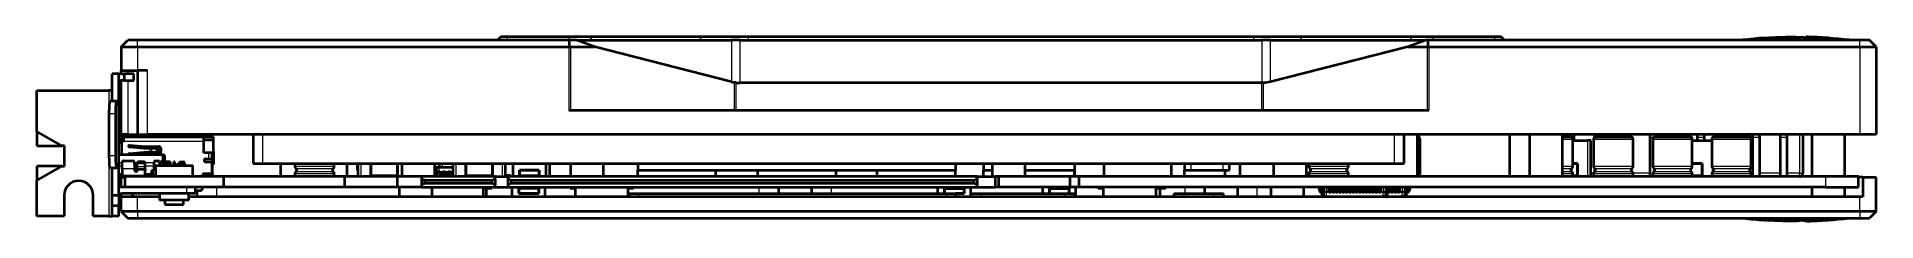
# Model space of a CAD drawing. Header units: millimetres. Extents: x 14 to 293, y 92 to 120.
import ezdxf

# ---------------------------------------------------------------- set-up
doc = ezdxf.new("R2010")
doc.units = ezdxf.units.MM
doc.header["$LTSCALE"] = 12.7
doc.layers.add('TANGENT_LINES', color=7, linetype='Continuous', lineweight=15)
doc.layers.add('Visible', color=7, linetype='Continuous', lineweight=40)

msp = doc.modelspace()

# ---------------------------------------------------------------- linework, layer by layer
at = {"layer": 'TANGENT_LINES'}
for p, q in [((85.33, 119.95), (85.33, 120.45)), ((94.68, 119.95), (94.68, 120.45)), ((98.22, 119.95), (97.86, 120.45)), ((114.82, 119.95), (114.47, 120.45)), ((121.9, 119.95), (121.9, 120.45)), ((198.53, 119.95), (198.53, 120.45)), ((205.6, 119.95), (205.95, 120.45)), ((222.2, 119.95), (222.56, 120.45)), ((225.74, 119.95), (225.74, 120.45)), ((235.09, 119.95), (235.09, 120.45)), ((288.85, 119.98), (272.7, 119.98)), ((276.07, 120.29), (276.07, 120.29)), ((276.14, 120.29), (276.16, 120.29)), ((276.16, 120.24), (276.2, 120.24)), ((277.05, 120.23), (277.35, 120.23)), ((277.88, 120.25), (277.38, 120.24)), ((277.76, 120.23), (277.87, 120.23)), ((277.88, 120.35), (277.88, 120.25)), ((279.28, 120.28), (279.27, 120.4)), ((281.56, 120.38), (281.92, 120.35)), ((282.37, 120.44), (282.36, 120.44)), ((282.67, 120.29), (282.61, 120.29)), ((283.7, 120.25), (283.68, 120.23)), ((285.26, 120.16), (285.11, 120.17)), ((285.32, 120.17), (285.3, 120.18)), ((29.25, 118.95), (29.25, 119.95)), ((29.25, 118.95), (29.25, 115.33)), ((94.63, 118.95), (94.63, 119.95)), ((94.63, 118.95), (94.63, 109.3)), ((94.88, 118.95), (94.78, 119.95)), ((94.88, 118.95), (94.88, 109.3)), ((119.33, 119.95), (119.33, 113.63)), ((120.65, 113.46), (120.65, 119.95)), ((199.77, 119.95), (199.77, 113.46)), ((201.09, 113.61), (201.09, 119.95)), ((224.83, 118.95), (224.93, 119.95)), ((224.83, 118.95), (224.83, 109.3)), ((225.08, 118.95), (225.08, 119.95)), ((225.08, 118.95), (225.08, 109.3)), ((290.45, 118.95), (290.45, 119.95)), ((290.45, 118.95), (290.45, 105.65)), ((27.75, 115.33), (27.75, 114.83)), ((30.75, 105.65), (30.75, 115.33)), ((24.88, 112.29), (24.88, 93.24)), ((26.45, 113.58), (26.38, 113.58)), ((27.75, 113.83), (27.75, 105.65)), ((119.73, 113.55), (119.73, 109.3)), ((119.98, 113.51), (119.98, 109.3)), ((199.73, 113.46), (199.73, 109.3)), ((199.98, 113.46), (199.98, 109.3)), ((25.94, 108.8), (24.94, 108.8)), ((26.78, 105.48), (26.38, 105.48)), ((26.78, 104.28), (26.38, 104.28)), ((26.88, 104.56), (26.88, 102.58)), ((27.08, 104.61), (39.27, 104.61)), ((31.13, 102.98), (31.13, 103.53)), ((31.4, 102.98), (31.4, 103.53)), ((32.06, 103.53), (32.06, 102.98)), ((39.47, 105.31), (39.47, 105.27)), ((48.25, 101.25), (48.25, 105.65)), ((219.83, 105.65), (219.83, 101.25)), ((245.38, 104.95), (246.94, 104.95)), ((246.79, 105.22), (247.13, 105.22)), ((249.15, 104.75), (249.15, 99.25)), ((250.08, 104.95), (256.08, 104.95)), ((258.66, 105.22), (259.22, 105.22)), ((259.06, 104.95), (265.06, 104.95)), ((261.56, 105.65), (261.56, 105.25)), ((264.02, 105.65), (264.02, 105.25)), ((265.85, 105.22), (266.89, 105.22)), ((268.01, 104.95), (274.01, 104.95)), ((274.23, 105.22), (275.28, 105.22)), ((278.43, 105.22), (279.47, 105.22)), ((281.32, 105.65), (281.32, 99.76)), ((25.94, 102.43), (24.94, 102.43)), ((26.38, 101.38), (26.88, 101.38)), ((26.88, 100.82), (26.38, 100.82)), ((28.73, 101.38), (29.19, 101.38)), ((29.18, 100.82), (28.78, 100.82)), ((30.38, 100.72), (29.18, 100.72)), ((30.37, 101.38), (31.73, 101.38)), ((31.73, 100.82), (30.38, 100.82)), ((32.55, 101.38), (33.06, 101.38)), ((33.01, 101.74), (33.01, 101.7)), ((33.37, 101.68), (33.17, 101.68)), ((34.72, 101.44), (34.87, 101.44)), ((34.87, 101.28), (34.72, 101.28)), ((34.72, 101.25), (34.87, 101.25)), ((40.07, 101.96), (40.07, 102.86)), ((40.77, 101.78), (40.6, 101.78)), ((59.08, 100.77), (53.08, 100.77)), ((53.23, 100.51), (58.93, 100.51)), ((63.14, 99.25), (63.14, 101.25)), ((74.46, 100.6), (74.34, 100.6)), ((74.46, 100.6), (74.39, 100.04)), ((74.66, 100.6), (74.46, 100.6)), ((74.66, 100.6), (74.59, 100.04)), ((74.93, 100.6), (74.66, 100.6)), ((74.93, 100.6), (74.93, 100.68)), ((77.05, 100.6), (74.93, 100.6)), ((74.93, 100.6), (74.93, 100.04)), ((75.5, 100.68), (75.5, 101.25)), ((77.55, 99.25), (77.55, 101.25)), ((84.55, 101.25), (84.55, 99.25)), ((189.06, 100.25), (189.06, 101.25)), ((193.85, 101.25), (193.85, 100.25)), ((212.9, 100.77), (206.9, 100.77)), ((207.05, 100.51), (212.75, 100.51)), ((246.94, 100.77), (245.38, 100.77)), ((245.38, 100.51), (246.79, 100.51)), ((256.08, 100.77), (250.08, 100.77)), ((250.23, 100.51), (255.93, 100.51)), ((265.06, 100.77), (259.06, 100.77)), ((259.21, 100.51), (264.91, 100.51)), ((274.01, 100.77), (268.01, 100.77)), ((268.08, 100.58), (268.08, 99.93)), ((268.16, 100.51), (273.86, 100.51)), ((26.38, 99.56), (26.78, 99.56)), ((28.81, 100.43), (26.88, 100.43)), ((30.38, 100.21), (29.18, 100.21)), ((30.38, 99.52), (30.38, 99.33)), ((30.67, 99.52), (30.67, 99.33)), ((30.71, 99.33), (30.71, 99.52)), ((30.86, 99.33), (30.86, 99.52)), ((31.02, 99.55), (31.35, 99.55)), ((31.55, 99.28), (31.35, 99.28)), ((31.65, 99.42), (31.65, 100.19)), ((31.94, 99.35), (31.73, 99.35)), ((36.68, 97.68), (36.68, 96.68)), ((41.28, 96.18), (41.28, 97.68)), ((53.08, 99.73), (59.08, 99.73)), ((58.93, 99.99), (53.23, 99.99)), ((74.34, 100.04), (74.39, 100.04)), ((74.39, 99.83), (74.34, 99.83)), ((74.34, 99.27), (74.46, 99.27)), ((74.39, 100.04), (74.59, 100.04)), ((74.46, 99.27), (74.39, 99.83)), ((74.59, 99.83), (74.39, 99.83)), ((74.46, 99.27), (74.66, 99.27)), ((74.59, 100.04), (74.93, 100.04)), ((74.66, 99.27), (74.59, 99.83)), ((74.74, 99.83), (74.59, 99.83)), ((74.66, 99.27), (74.74, 99.27)), ((74.76, 99.98), (74.76, 99.83)), ((75.09, 99.83), (74.76, 99.83)), ((74.76, 99.83), (74.76, 99.38)), ((75.09, 99.38), (74.76, 99.38)), ((74.76, 99.38), (74.76, 99.25)), ((74.93, 100.04), (77.05, 100.04)), ((74.93, 99.98), (74.93, 100.04)), ((75.09, 99.83), (75.09, 99.98)), ((75.09, 99.38), (75.09, 99.83)), ((75.09, 99.25), (75.09, 99.38)), ((75.54, 99.83), (75.11, 99.83)), ((75.11, 99.27), (75.54, 99.27)), ((75.56, 99.98), (75.56, 99.83)), ((75.89, 99.83), (75.56, 99.83)), ((75.56, 99.83), (75.56, 99.38)), ((75.89, 99.38), (75.56, 99.38)), ((75.56, 99.38), (75.56, 99.25)), ((75.89, 99.83), (75.89, 99.98)), ((75.89, 99.38), (75.89, 99.83)), ((75.89, 99.25), (75.89, 99.38)), ((76.34, 99.83), (75.91, 99.83)), ((75.91, 99.27), (76.34, 99.27)), ((76.36, 99.98), (76.36, 99.83)), ((76.69, 99.83), (76.36, 99.83)), ((76.36, 99.83), (76.36, 99.38)), ((76.69, 99.38), (76.36, 99.38)), ((76.36, 99.38), (76.36, 99.25)), ((76.69, 99.83), (76.69, 99.98)), ((76.69, 99.38), (76.69, 99.83)), ((76.69, 99.25), (76.69, 99.38)), ((77.05, 99.83), (76.71, 99.83)), ((76.71, 99.27), (77.05, 99.27)), ((123.47, 97.68), (123.47, 96.68)), ((134.47, 96.68), (134.47, 97.68)), ((188.07, 97.68), (188.07, 96.68)), ((199.07, 96.18), (199.07, 97.68)), ((206.9, 99.73), (212.9, 99.73)), ((212.75, 99.99), (207.05, 99.99)), ((208.1, 97.68), (208.27, 97.67)), ((208.27, 97.67), (208.27, 97.65)), ((209.58, 97.68), (209.58, 97.6)), ((210.02, 97.68), (210.02, 97.65)), ((210.23, 97.65), (210.23, 97.68)), ((210.52, 97.68), (210.52, 97.65)), ((210.73, 97.65), (210.73, 97.68)), ((211.02, 97.68), (211.02, 97.65)), ((211.23, 97.65), (211.23, 97.68)), ((211.52, 97.68), (211.52, 97.65)), ((211.73, 97.65), (211.73, 97.68)), ((212.02, 97.68), (212.02, 97.65)), ((212.23, 97.65), (212.23, 97.68)), ((212.52, 97.68), (212.52, 97.65)), ((212.73, 97.65), (212.73, 97.68)), ((213.02, 97.68), (213.02, 97.65)), ((213.23, 97.65), (213.23, 97.68)), ((213.52, 97.68), (213.52, 97.65)), ((213.73, 97.65), (213.73, 97.68)), ((214.02, 97.68), (214.02, 97.65)), ((214.23, 97.65), (214.23, 97.68)), ((214.52, 97.68), (214.52, 97.65)), ((214.73, 97.65), (214.73, 97.68)), ((215.02, 97.68), (215.02, 97.65)), ((215.23, 97.65), (215.23, 97.68)), ((215.52, 97.68), (215.52, 97.65)), ((215.73, 97.65), (215.73, 97.68)), ((216.02, 97.68), (216.02, 97.65)), ((216.23, 97.65), (216.23, 97.68)), ((216.52, 97.68), (216.52, 97.65)), ((216.73, 97.65), (216.73, 97.68)), ((217.02, 97.68), (217.02, 97.65)), ((217.23, 97.65), (217.23, 97.68)), ((217.52, 97.68), (217.52, 97.65)), ((217.73, 97.65), (217.73, 97.68)), ((218.17, 97.68), (218.17, 97.6)), ((218.92, 97.68), (218.92, 97.65)), ((219.13, 97.65), (219.13, 97.68)), ((219.47, 97.67), (219.65, 97.68)), ((219.47, 97.65), (219.47, 97.67)), ((219.63, 97.65), (219.63, 97.66)), ((219.92, 97.68), (219.92, 97.65)), ((220.13, 97.65), (220.13, 97.68)), ((220.42, 97.68), (220.42, 97.65)), ((220.63, 97.65), (220.63, 97.68)), ((221.07, 97.68), (221.07, 97.6)), ((222.38, 97.67), (222.55, 97.68)), ((222.38, 97.65), (222.38, 97.67)), ((246.79, 99.99), (245.38, 99.99)), ((245.38, 99.73), (246.94, 99.73)), ((250.08, 99.76), (249.65, 99.76)), ((250.08, 99.73), (256.08, 99.73)), ((255.93, 99.99), (250.23, 99.99)), ((258.66, 99.76), (256.08, 99.76)), ((259.06, 99.73), (265.06, 99.73)), ((264.91, 99.99), (259.21, 99.99)), ((268.01, 99.73), (274.01, 99.73)), ((273.86, 99.99), (268.16, 99.99)), ((274.23, 99.76), (274.01, 99.76)), ((278.43, 99.76), (275.28, 99.76)), ((281.32, 99.76), (279.47, 99.76)), ((281.32, 99.26), (281.32, 99.76)), ((281.32, 99.76), (281.82, 99.76)), ((285.28, 99.25), (285.28, 97.68)), ((29.25, 93.98), (29.25, 96.18)), ((105.3, 96.18), (105.3, 96.68)), ((151.86, 96.18), (151.86, 96.68)), ((157.19, 96.18), (157.19, 96.68)), ((169.85, 96.68), (169.85, 96.18)), ((187.97, 96.18), (187.97, 96.68)), ((192.46, 96.18), (192.46, 96.68)), ((208.47, 97.5), (208.45, 97.49)), ((208.47, 97.5), (208.57, 97.05)), ((208.63, 97.06), (208.53, 97.51)), ((208.55, 97.51), (208.53, 97.51)), ((208.57, 97.05), (208.55, 97.04)), ((208.65, 97.06), (208.63, 97.06)), ((208.75, 96.98), (208.75, 96.96)), ((208.88, 96.96), (208.75, 96.96)), ((208.75, 96.9), (208.75, 96.88)), ((208.75, 96.9), (208.88, 96.9)), ((208.89, 97.04), (209.03, 97.04)), ((209.03, 96.83), (208.89, 96.83)), ((209.1, 97.6), (208.99, 97.6)), ((208.99, 96.27), (209.1, 96.27)), ((209.1, 97.6), (209.03, 97.04)), ((209.03, 97.04), (209.24, 97.04)), ((209.1, 96.27), (209.03, 96.83)), ((209.24, 96.83), (209.03, 96.83)), ((209.31, 97.6), (209.1, 97.6)), ((209.1, 96.27), (209.31, 96.27)), ((209.31, 97.6), (209.24, 97.04)), ((209.24, 97.04), (209.58, 97.04)), ((209.31, 96.27), (209.24, 96.83)), ((209.58, 96.83), (209.24, 96.83)), ((209.58, 97.6), (209.31, 97.6)), ((209.31, 96.27), (209.58, 96.27)), ((210, 97.6), (209.58, 97.6)), ((209.58, 97.6), (209.58, 97.04)), ((209.58, 97.04), (210, 97.04)), ((209.58, 97.04), (209.58, 96.83)), ((209.58, 96.27), (209.58, 96.83)), ((218.17, 96.83), (209.58, 96.83)), ((209.58, 96.27), (218.17, 96.27)), ((209.58, 96.27), (209.58, 96.18)), ((210.02, 97.65), (210.23, 97.65)), ((210.02, 97.65), (210.02, 97.49)), ((210.02, 97.49), (210.02, 97.04)), ((210.02, 97.49), (210.23, 97.49)), ((210.02, 97.04), (210.23, 97.04)), ((210.02, 97.04), (210.02, 96.88)), ((210.23, 97.49), (210.23, 97.65)), ((210.23, 97.04), (210.23, 97.49)), ((210.23, 96.88), (210.23, 97.04)), ((210.5, 97.6), (210.25, 97.6)), ((210.25, 97.04), (210.5, 97.04)), ((210.52, 97.65), (210.73, 97.65)), ((210.52, 97.65), (210.52, 97.49)), ((210.52, 97.49), (210.73, 97.49)), ((210.52, 97.49), (210.52, 97.04)), ((210.52, 97.04), (210.73, 97.04)), ((210.52, 97.04), (210.52, 96.88)), ((210.73, 97.49), (210.73, 97.65)), ((210.73, 97.04), (210.73, 97.49)), ((210.73, 96.88), (210.73, 97.04)), ((211, 97.6), (210.75, 97.6)), ((210.75, 97.04), (211, 97.04)), ((211.02, 97.65), (211.23, 97.65)), ((211.02, 97.65), (211.02, 97.49)), ((211.02, 97.49), (211.02, 97.04)), ((211.02, 97.49), (211.23, 97.49)), ((211.02, 97.04), (211.23, 97.04)), ((211.02, 97.04), (211.02, 96.88)), ((211.23, 97.49), (211.23, 97.65)), ((211.23, 97.04), (211.23, 97.49)), ((211.23, 96.88), (211.23, 97.04)), ((211.5, 97.6), (211.25, 97.6)), ((211.25, 97.04), (211.5, 97.04)), ((211.52, 97.65), (211.73, 97.65)), ((211.52, 97.65), (211.52, 97.49)), ((211.52, 97.49), (211.52, 97.04)), ((211.52, 97.49), (211.73, 97.49)), ((211.52, 97.04), (211.73, 97.04)), ((211.52, 97.04), (211.52, 96.88)), ((211.73, 97.49), (211.73, 97.65)), ((211.73, 97.04), (211.73, 97.49)), ((211.73, 96.88), (211.73, 97.04)), ((212, 97.6), (211.75, 97.6)), ((211.75, 97.04), (212, 97.04)), ((212.02, 97.65), (212.23, 97.65)), ((212.02, 97.65), (212.02, 97.49)), ((212.02, 97.49), (212.02, 97.04)), ((212.02, 97.49), (212.23, 97.49)), ((212.02, 97.04), (212.23, 97.04)), ((212.02, 97.04), (212.02, 96.88)), ((212.23, 97.49), (212.23, 97.65)), ((212.23, 97.04), (212.23, 97.49)), ((212.23, 96.88), (212.23, 97.04)), ((212.5, 97.6), (212.25, 97.6)), ((212.25, 97.04), (212.5, 97.04)), ((212.52, 97.65), (212.73, 97.65)), ((212.52, 97.65), (212.52, 97.49)), ((212.52, 97.49), (212.52, 97.04)), ((212.52, 97.49), (212.73, 97.49)), ((212.52, 97.04), (212.73, 97.04)), ((212.52, 97.04), (212.52, 96.88)), ((212.73, 97.49), (212.73, 97.65)), ((212.73, 97.04), (212.73, 97.49)), ((212.73, 96.88), (212.73, 97.04)), ((213, 97.6), (212.75, 97.6)), ((212.75, 97.04), (213, 97.04)), ((213.02, 97.65), (213.23, 97.65)), ((213.02, 97.65), (213.02, 97.49)), ((213.02, 97.49), (213.02, 97.04)), ((213.02, 97.49), (213.23, 97.49)), ((213.02, 97.04), (213.23, 97.04)), ((213.02, 97.04), (213.02, 96.88)), ((213.23, 97.49), (213.23, 97.65)), ((213.23, 97.04), (213.23, 97.49)), ((213.23, 96.88), (213.23, 97.04)), ((213.5, 97.6), (213.25, 97.6)), ((213.25, 97.04), (213.5, 97.04)), ((213.52, 97.65), (213.73, 97.65)), ((213.52, 97.65), (213.52, 97.49)), ((213.52, 97.49), (213.52, 97.04)), ((213.52, 97.49), (213.73, 97.49)), ((213.52, 97.04), (213.73, 97.04)), ((213.52, 97.04), (213.52, 96.88)), ((213.73, 97.49), (213.73, 97.65)), ((213.73, 97.04), (213.73, 97.49)), ((213.73, 96.88), (213.73, 97.04)), ((214, 97.6), (213.75, 97.6)), ((213.75, 97.04), (214, 97.04)), ((214.02, 97.65), (214.23, 97.65)), ((214.02, 97.65), (214.02, 97.49)), ((214.02, 97.49), (214.02, 97.04)), ((214.02, 97.49), (214.23, 97.49)), ((214.02, 97.04), (214.23, 97.04)), ((214.02, 97.04), (214.02, 96.88)), ((214.23, 97.49), (214.23, 97.65)), ((214.23, 97.04), (214.23, 97.49)), ((214.23, 96.88), (214.23, 97.04)), ((214.5, 97.6), (214.25, 97.6)), ((214.25, 97.04), (214.5, 97.04)), ((214.52, 97.65), (214.73, 97.65)), ((214.52, 97.65), (214.52, 97.49)), ((214.52, 97.49), (214.52, 97.04)), ((214.52, 97.49), (214.73, 97.49)), ((214.52, 97.04), (214.73, 97.04)), ((214.52, 97.04), (214.52, 96.88)), ((214.73, 97.49), (214.73, 97.65)), ((214.73, 97.04), (214.73, 97.49)), ((214.73, 96.88), (214.73, 97.04)), ((215, 97.6), (214.75, 97.6)), ((214.75, 97.04), (215, 97.04)), ((215.02, 97.65), (215.23, 97.65)), ((215.02, 97.65), (215.02, 97.49)), ((215.02, 97.49), (215.02, 97.04)), ((215.02, 97.49), (215.23, 97.49)), ((215.02, 97.04), (215.23, 97.04)), ((215.02, 97.04), (215.02, 96.88)), ((215.23, 97.49), (215.23, 97.65)), ((215.23, 97.04), (215.23, 97.49)), ((215.23, 96.88), (215.23, 97.04)), ((215.5, 97.6), (215.25, 97.6)), ((215.25, 97.04), (215.5, 97.04)), ((215.52, 97.65), (215.73, 97.65)), ((215.52, 97.65), (215.52, 97.49)), ((215.52, 97.49), (215.52, 97.04)), ((215.52, 97.49), (215.73, 97.49)), ((215.52, 97.04), (215.73, 97.04)), ((215.52, 97.04), (215.52, 96.88)), ((215.73, 97.49), (215.73, 97.65)), ((215.73, 97.04), (215.73, 97.49)), ((215.73, 96.88), (215.73, 97.04)), ((216, 97.6), (215.75, 97.6)), ((215.75, 97.04), (216, 97.04)), ((216.02, 97.65), (216.23, 97.65)), ((216.02, 97.65), (216.02, 97.49)), ((216.02, 97.49), (216.02, 97.04)), ((216.02, 97.49), (216.23, 97.49)), ((216.02, 97.04), (216.23, 97.04)), ((216.02, 97.04), (216.02, 96.88)), ((216.23, 97.49), (216.23, 97.65)), ((216.23, 97.04), (216.23, 97.49)), ((216.23, 96.88), (216.23, 97.04)), ((216.5, 97.6), (216.25, 97.6)), ((216.25, 97.04), (216.5, 97.04)), ((216.52, 97.65), (216.73, 97.65)), ((216.52, 97.65), (216.52, 97.49)), ((216.52, 97.49), (216.52, 97.04)), ((216.52, 97.49), (216.73, 97.49)), ((216.52, 97.04), (216.73, 97.04)), ((216.52, 97.04), (216.52, 96.88)), ((216.73, 97.49), (216.73, 97.65)), ((216.73, 97.04), (216.73, 97.49)), ((216.73, 96.88), (216.73, 97.04)), ((217, 97.6), (216.75, 97.6)), ((216.75, 97.04), (217, 97.04)), ((217.02, 97.65), (217.23, 97.65)), ((217.02, 97.65), (217.02, 97.49)), ((217.02, 97.49), (217.02, 97.04)), ((217.02, 97.49), (217.23, 97.49)), ((217.02, 97.04), (217.23, 97.04)), ((217.02, 97.04), (217.02, 96.88)), ((217.23, 97.49), (217.23, 97.65)), ((217.23, 97.04), (217.23, 97.49)), ((217.23, 96.88), (217.23, 97.04)), ((217.5, 97.6), (217.25, 97.6)), ((217.25, 97.04), (217.5, 97.04)), ((217.52, 97.65), (217.73, 97.65)), ((217.52, 97.65), (217.52, 97.49)), ((217.52, 97.49), (217.52, 97.04)), ((217.52, 97.49), (217.73, 97.49)), ((217.52, 97.04), (217.73, 97.04)), ((217.52, 97.04), (217.52, 96.88)), ((217.73, 97.49), (217.73, 97.65)), ((217.73, 97.04), (217.73, 97.49)), ((217.73, 96.88), (217.73, 97.04)), ((218.17, 97.6), (217.75, 97.6)), ((217.75, 97.04), (218.17, 97.04)), ((218.17, 97.6), (218.17, 97.04)), ((218.44, 97.6), (218.17, 97.6)), ((218.17, 97.04), (218.17, 96.83)), ((218.17, 97.04), (218.51, 97.04)), ((218.17, 96.27), (218.17, 96.83)), ((218.51, 96.83), (218.17, 96.83)), ((218.17, 96.27), (218.44, 96.27)), ((218.17, 96.27), (218.17, 96.18)), ((218.64, 97.6), (218.44, 97.6)), ((218.44, 97.6), (218.51, 97.04)), ((218.44, 96.27), (218.51, 96.83)), ((218.44, 96.27), (218.64, 96.27)), ((218.51, 97.04), (218.71, 97.04)), ((218.71, 96.83), (218.51, 96.83)), ((218.64, 97.6), (218.71, 97.04)), ((218.76, 97.6), (218.64, 97.6)), ((218.64, 96.27), (218.71, 96.83)), ((218.64, 96.27), (218.76, 96.27)), ((218.71, 97.04), (218.85, 97.04)), ((218.85, 96.83), (218.71, 96.83)), ((218.9, 97.6), (218.76, 97.6)), ((218.76, 96.27), (221.07, 96.27)), ((218.85, 97.04), (218.9, 97.04)), ((221.07, 96.83), (218.85, 96.83)), ((219, 96.96), (218.86, 96.96)), ((218.86, 96.9), (219, 96.9)), ((218.92, 97.65), (219.13, 97.65)), ((218.92, 97.65), (218.92, 97.49)), ((218.92, 97.49), (218.92, 97.04)), ((218.92, 97.49), (219.13, 97.49)), ((218.92, 97.04), (219.09, 97.04)), ((218.92, 97.04), (218.92, 96.98)), ((219, 96.96), (219, 96.98)), ((219, 96.88), (219, 96.9)), ((219.12, 97.06), (219.1, 97.06)), ((219.22, 97.51), (219.12, 97.06)), ((219.13, 97.49), (219.13, 97.65)), ((219.13, 97.22), (219.13, 97.49)), ((219.13, 96.88), (219.13, 96.93)), ((219.23, 97.6), (219.15, 97.6)), ((219.18, 97.05), (219.28, 97.5)), ((219.2, 97.04), (219.18, 97.05)), ((219.19, 97.04), (219.4, 97.04)), ((219.22, 97.51), (219.2, 97.51)), ((219.29, 97.49), (219.28, 97.5)), ((219.4, 97.6), (219.36, 97.6)), ((219.42, 97.64), (219.42, 97.49)), ((219.42, 97.49), (219.42, 97.04)), ((219.42, 97.49), (219.63, 97.49)), ((219.42, 97.04), (219.63, 97.04)), ((219.42, 97.04), (219.42, 96.88)), ((219.47, 97.65), (219.63, 97.65)), ((219.63, 97.49), (219.63, 97.65)), ((219.63, 97.04), (219.63, 97.49)), ((219.63, 96.88), (219.63, 97.04)), ((219.9, 97.6), (219.65, 97.6)), ((219.65, 97.04), (219.9, 97.04)), ((219.92, 97.65), (220.13, 97.65)), ((219.92, 97.65), (219.92, 97.49)), ((219.92, 97.49), (219.92, 97.04)), ((219.92, 97.49), (220.13, 97.49)), ((219.92, 97.04), (220.13, 97.04)), ((219.92, 97.04), (219.92, 96.88)), ((220.13, 97.49), (220.13, 97.65)), ((220.13, 97.04), (220.13, 97.49)), ((220.13, 96.88), (220.13, 97.04)), ((220.4, 97.6), (220.15, 97.6)), ((220.15, 97.04), (220.4, 97.04)), ((220.42, 97.65), (220.63, 97.65)), ((220.42, 97.65), (220.42, 97.49)), ((220.42, 97.49), (220.42, 97.04)), ((220.42, 97.49), (220.63, 97.49)), ((220.42, 97.04), (220.63, 97.04)), ((220.42, 97.04), (220.42, 96.88)), ((220.63, 97.49), (220.63, 97.65)), ((220.63, 97.04), (220.63, 97.49)), ((220.63, 96.88), (220.63, 97.04)), ((221.07, 97.6), (220.65, 97.6)), ((220.65, 97.04), (221.07, 97.04)), ((221.07, 97.6), (221.07, 97.04)), ((221.34, 97.6), (221.07, 97.6)), ((221.07, 97.04), (221.41, 97.04)), ((221.07, 97.04), (221.07, 96.83)), ((221.07, 96.27), (221.07, 96.83)), ((221.41, 96.83), (221.07, 96.83)), ((221.07, 96.27), (221.34, 96.27)), ((221.07, 96.27), (221.07, 96.18)), ((221.55, 97.6), (221.34, 97.6)), ((221.34, 97.6), (221.41, 97.04)), ((221.34, 96.27), (221.41, 96.83)), ((221.34, 96.27), (221.55, 96.27)), ((221.41, 97.04), (221.62, 97.04)), ((221.62, 96.83), (221.41, 96.83)), ((221.55, 97.6), (221.62, 97.04)), ((221.66, 97.6), (221.55, 97.6)), ((221.55, 96.27), (221.62, 96.83)), ((221.55, 96.27), (221.66, 96.27)), ((221.62, 97.04), (221.76, 97.04)), ((221.76, 96.83), (221.62, 96.83)), ((221.9, 96.96), (221.77, 96.96)), ((221.77, 96.9), (221.9, 96.9)), ((221.9, 96.96), (221.9, 96.98)), ((221.9, 96.88), (221.9, 96.9)), ((222.02, 97.06), (222, 97.06)), ((222.12, 97.51), (222.02, 97.06)), ((222.08, 97.05), (222.18, 97.5)), ((222.1, 97.04), (222.08, 97.05)), ((222.12, 97.51), (222.1, 97.51)), ((222.2, 97.49), (222.18, 97.5)), ((290.45, 93.98), (290.45, 96.18)), ((29.25, 93.98), (29.25, 92.98)), ((272.7, 92.96), (288.85, 92.96)), ((276.07, 92.65), (276.07, 92.65)), ((276.45, 92.7), (276.16, 92.7)), ((277.4, 92.7), (277.88, 92.68)), ((277.88, 92.68), (277.88, 92.58)), ((279.28, 92.66), (279.27, 92.54)), ((282.36, 92.5), (282.42, 92.5)), ((282.61, 92.65), (282.65, 92.65)), ((283.68, 92.71), (283.7, 92.68)), ((285.11, 92.76), (285.26, 92.77)), ((285.3, 92.76), (285.32, 92.77)), ((290.45, 93.98), (290.45, 92.98))]:
    msp.add_line(p, q, dxfattribs=at)
for centre, radius, start, end in [((208.26, 97.45), 0.22, 12.4002, 85), ((208.26, 97.45), 0.28, 12.4002, 56.9289), ((219.49, 97.45), 0.28, 123.0711, 167.5998), ((219.49, 97.45), 0.22, 95, 167.5998), ((222.39, 97.45), 0.28, 123.0711, 167.5998), ((222.39, 97.45), 0.22, 95, 167.5998), ((208.75, 97.08), 0.18, 192.4002, 270), ((208.75, 97.08), 0.12, 192.4002, 270), ((219, 97.08), 0.12, 270, 347.5998), ((219, 97.08), 0.18, 270, 347.5998), ((221.9, 97.08), 0.12, 270, 347.5998), ((221.9, 97.08), 0.18, 270, 347.5998)]:
    msp.add_arc(centre, radius, start, end, dxfattribs=at)
for centre, major_axis, ratio, start_param, end_param in [((276.08, 120.09), (0.188, 0.067), 0.999916, 7.469996, 7.581933), ((276.17, 120.04), (-0.002, 0.2), 0.800984, 6.28216, 6.352864), ((276.42, 120.08), (0.013, -0.2), 0.027667, 2.560981, 3.10757), ((277.36, 120.03), (0.007, 0.2), 0.787747, 6.279974, 6.388105), ((277.88, 120.35), (0, 0.2), 0.024489, 4.0547, 4.18879), ((279.84, 120.2), (0.007, 0.2), 0.797834, 0.062826, 1.201186), ((282.62, 120.09), (0.022, 0.199), 0.781165, 6.280854, 6.387186), ((285.22, 120.35), (0, 0.2), 0.741169, 3.283861, 3.445164), ((74.53, 100.58), (0, 0.1), 0.707107, 0, 1.396263), ((74.73, 100.58), (0, 0.1), 0.707107, 0, 1.396263), ((74.8, 99.93), (0, 0.6), 0.707107, 1.396263, 1.745329), ((74.53, 99.28), (0, 0.1), 0.707107, 1.745329, 1.875489), ((75.01, 99.93), (0, 0.6), 0.707107, 1.396263, 1.745329), ((74.73, 99.28), (0, 0.1), 0.707107, 1.745329, 1.875489), ((209.17, 97.58), (0, 0.1), 0.707107, 0, 1.396263), ((209.38, 97.58), (0, 0.1), 0.707107, 0, 1.396263), ((218.37, 97.58), (0, -0.1), 0.707107, 1.745329, 3.141593), ((218.57, 97.58), (0, -0.1), 0.707107, 1.745329, 3.141593), ((221.27, 97.58), (0, -0.1), 0.707107, 1.745329, 3.141593), ((221.48, 97.58), (0, -0.1), 0.707107, 1.745329, 3.141593), ((209.45, 96.93), (0, 0.6), 0.707107, 1.396263, 1.745329), ((209.17, 96.28), (0, 0.1), 0.707107, 1.745329, 3.141593), ((209.66, 96.93), (0, 0.6), 0.707107, 1.396263, 1.745329), ((209.38, 96.28), (0, 0.1), 0.707107, 1.745329, 3.141593), ((218.37, 96.28), (0, -0.1), 0.707107, 0, 1.396263), ((218.09, 96.93), (0, -0.6), 0.707107, 1.396263, 1.745329), ((218.57, 96.28), (0, -0.1), 0.707107, 0, 1.396263), ((218.3, 96.93), (0, -0.6), 0.707107, 1.396263, 1.745329), ((221.27, 96.28), (0, -0.1), 0.707107, 0, 1.396263), ((220.99, 96.93), (0, -0.6), 0.707107, 1.396263, 1.745329), ((221.48, 96.28), (0, -0.1), 0.707107, 0, 1.396263), ((221.2, 96.93), (0, -0.6), 0.707107, 1.396263, 1.745329), ((277.88, 92.58), (0, 0.2), 0.024489, 5.235988, 5.379571), ((282.41, 92.7), (-0.006, 0.2), 0.797915, 2.011314, 3.137189), ((285.31, 92.97), (-0.038, 0.196), 0.892724, 2.680027, 3.004013)]:
    msp.add_ellipse(centre, major_axis=major_axis, ratio=ratio, start_param=start_param, end_param=end_param, dxfattribs=at)
at = {"layer": 'TANGENT_LINES', "extrusion": (0, 0, -1)}
for centre, major_axis, ratio, start_param, end_param in [((280.67, 120.15), (-0.014, -0.2), 0.797309, 2.286434, 3.051757), ((282.41, 120.23), (-0.006, -0.2), 0.797915, 2.011213, 3.137189), ((283.83, 120.15), (-0.017, -0.199), 0.796978, 2.027416, 3.091473), ((285.31, 119.97), (-0.038, -0.196), 0.892724, 2.680027, 3.004013), ((74.76, 99.82), (-0.02, 0), 0.214739, 0, 1.570796), ((74.76, 99.37), (-0.02, 0), 0.214739, 0, 1.570796), ((75.09, 99.82), (-0.02, 0), 0.214739, 1.570796, 3.141593), ((75.09, 99.37), (-0.02, 0), 0.214739, 1.570796, 3.141593), ((75.56, 99.82), (-0.02, 0), 0.214739, 0, 1.570796), ((75.56, 99.37), (-0.02, 0), 0.214739, 0, 1.570796), ((75.89, 99.82), (-0.02, 0), 0.214739, 1.570796, 3.141593), ((75.89, 99.37), (-0.02, 0), 0.214739, 1.570796, 3.141593), ((76.36, 99.82), (-0.02, 0), 0.214739, 0, 1.570796), ((76.36, 99.37), (-0.02, 0), 0.214739, 0, 1.570796), ((76.69, 99.82), (-0.02, 0), 0.214739, 1.570796, 3.141593), ((76.69, 99.37), (-0.02, 0), 0.214739, 1.570796, 3.141593), ((210.02, 97.67), (0.02, 0), 0.996195, 1.570796, 3.141593), ((210.23, 97.67), (0.02, 0), 0.996195, 0, 1.570796), ((210.52, 97.67), (0.02, 0), 0.996195, 1.570796, 3.141593), ((210.73, 97.67), (0.02, 0), 0.996195, 0, 1.570796), ((211.02, 97.67), (0.02, 0), 0.996195, 1.570796, 3.141593), ((211.23, 97.67), (0.02, 0), 0.996195, 0, 1.570796), ((211.52, 97.67), (0.02, 0), 0.996195, 1.570796, 3.141593), ((211.73, 97.67), (0.02, 0), 0.996195, 0, 1.570796), ((212.02, 97.67), (0.02, 0), 0.996195, 1.570796, 3.141593), ((212.23, 97.67), (0.02, 0), 0.996195, 0, 1.570796), ((212.52, 97.67), (0.02, 0), 0.996195, 1.570796, 3.141593), ((212.73, 97.67), (0.02, 0), 0.996195, 0, 1.570796), ((213.02, 97.67), (0.02, 0), 0.996195, 1.570796, 3.141593), ((213.23, 97.67), (0.02, 0), 0.996195, 0, 1.570796), ((213.52, 97.67), (0.02, 0), 0.996195, 1.570796, 3.141593), ((213.73, 97.67), (0.02, 0), 0.996195, 0, 1.570796), ((214.02, 97.67), (0.02, 0), 0.996195, 1.570796, 3.141593), ((214.23, 97.67), (0.02, 0), 0.996195, 0, 1.570796), ((214.52, 97.67), (0.02, 0), 0.996195, 1.570796, 3.141593), ((214.73, 97.67), (0.02, 0), 0.996195, 0, 1.570796), ((215.02, 97.67), (0.02, 0), 0.996195, 1.570796, 3.141593), ((215.23, 97.67), (0.02, 0), 0.996195, 0, 1.570796), ((215.52, 97.67), (0.02, 0), 0.996195, 1.570796, 3.141593), ((215.73, 97.67), (0.02, 0), 0.996195, 0, 1.570796), ((216.02, 97.67), (0.02, 0), 0.996195, 1.570796, 3.141593), ((216.23, 97.67), (0.02, 0), 0.996195, 0, 1.570796), ((216.52, 97.67), (0.02, 0), 0.996195, 1.570796, 3.141593), ((216.73, 97.67), (0.02, 0), 0.996195, 0, 1.570796), ((217.02, 97.67), (0.02, 0), 0.996195, 1.570796, 3.141593), ((217.23, 97.67), (0.02, 0), 0.996195, 0, 1.570796), ((217.52, 97.67), (0.02, 0), 0.996195, 1.570796, 3.141593), ((217.73, 97.67), (0.02, 0), 0.996195, 0, 1.570796), ((218.92, 97.67), (0.02, 0), 0.996195, 1.570796, 3.141593), ((219.13, 97.67), (0.02, 0), 0.996195, 0, 1.570796), ((219.63, 97.67), (0.02, 0), 0.996195, 0.215131, 1.570796), ((219.92, 97.67), (0.02, 0), 0.996195, 1.570796, 3.141593), ((220.13, 97.67), (0.02, 0), 0.996195, 0, 1.570796), ((220.42, 97.67), (0.02, 0), 0.996195, 1.570796, 3.141593), ((220.63, 97.67), (0.02, 0), 0.996195, 0, 1.570796), ((210.02, 97.5), (0.02, 0), 0.214739, 1.570796, 3.141593), ((210.02, 97.05), (0.02, 0), 0.214739, 1.570796, 3.141593), ((210.23, 97.5), (0.02, 0), 0.214739, 0, 1.570796), ((210.23, 97.05), (0.02, 0), 0.214739, 0, 1.570796), ((210.52, 97.5), (0.02, 0), 0.214739, 1.570796, 3.141593), ((210.52, 97.05), (0.02, 0), 0.214739, 1.570796, 3.141593), ((210.73, 97.5), (0.02, 0), 0.214739, 0, 1.570796), ((210.73, 97.05), (0.02, 0), 0.214739, 0, 1.570796), ((211.02, 97.5), (0.02, 0), 0.214739, 1.570796, 3.141593), ((211.02, 97.05), (0.02, 0), 0.214739, 1.570796, 3.141593), ((211.23, 97.5), (0.02, 0), 0.214739, 0, 1.570796), ((211.23, 97.05), (0.02, 0), 0.214739, 0, 1.570796), ((211.52, 97.5), (0.02, 0), 0.214739, 1.570796, 3.141593), ((211.52, 97.05), (0.02, 0), 0.214739, 1.570796, 3.141593), ((211.73, 97.5), (0.02, 0), 0.214739, 0, 1.570796), ((211.73, 97.05), (0.02, 0), 0.214739, 0, 1.570796), ((212.02, 97.5), (0.02, 0), 0.214739, 1.570796, 3.141593), ((212.02, 97.05), (0.02, 0), 0.214739, 1.570796, 3.141593), ((212.23, 97.5), (0.02, 0), 0.214739, 0, 1.570796), ((212.23, 97.05), (0.02, 0), 0.214739, 0, 1.570796), ((212.52, 97.5), (0.02, 0), 0.214739, 1.570796, 3.141593), ((212.52, 97.05), (0.02, 0), 0.214739, 1.570796, 3.141593), ((212.73, 97.5), (0.02, 0), 0.214739, 0, 1.570796), ((212.73, 97.05), (0.02, 0), 0.214739, 0, 1.570796), ((213.02, 97.5), (0.02, 0), 0.214739, 1.570796, 3.141593), ((213.02, 97.05), (0.02, 0), 0.214739, 1.570796, 3.141593), ((213.23, 97.5), (0.02, 0), 0.214739, 0, 1.570796), ((213.23, 97.05), (0.02, 0), 0.214739, 0, 1.570796), ((213.52, 97.5), (0.02, 0), 0.214739, 1.570796, 3.141593), ((213.52, 97.05), (0.02, 0), 0.214739, 1.570796, 3.141593), ((213.73, 97.5), (0.02, 0), 0.214739, 0, 1.570796), ((213.73, 97.05), (0.02, 0), 0.214739, 0, 1.570796), ((214.02, 97.5), (0.02, 0), 0.214739, 1.570796, 3.141593), ((214.02, 97.05), (0.02, 0), 0.214739, 1.570796, 3.141593), ((214.23, 97.5), (0.02, 0), 0.214739, 0, 1.570796), ((214.23, 97.05), (0.02, 0), 0.214739, 0, 1.570796), ((214.52, 97.5), (0.02, 0), 0.214739, 1.570796, 3.141593), ((214.52, 97.05), (0.02, 0), 0.214739, 1.570796, 3.141593), ((214.73, 97.5), (0.02, 0), 0.214739, 0, 1.570796), ((214.73, 97.05), (0.02, 0), 0.214739, 0, 1.570796), ((215.02, 97.5), (0.02, 0), 0.214739, 1.570796, 3.141593), ((215.02, 97.05), (0.02, 0), 0.214739, 1.570796, 3.141593), ((215.23, 97.5), (0.02, 0), 0.214739, 0, 1.570796), ((215.23, 97.05), (0.02, 0), 0.214739, 0, 1.570796), ((215.52, 97.5), (0.02, 0), 0.214739, 1.570796, 3.141593), ((215.52, 97.05), (0.02, 0), 0.214739, 1.570796, 3.141593), ((215.73, 97.5), (0.02, 0), 0.214739, 0, 1.570796), ((215.73, 97.05), (0.02, 0), 0.214739, 0, 1.570796), ((216.02, 97.5), (0.02, 0), 0.214739, 1.570796, 3.141593), ((216.02, 97.05), (0.02, 0), 0.214739, 1.570796, 3.141593), ((216.23, 97.5), (0.02, 0), 0.214739, 0, 1.570796), ((216.23, 97.05), (0.02, 0), 0.214739, 0, 1.570796), ((216.52, 97.5), (0.02, 0), 0.214739, 1.570796, 3.141593), ((216.52, 97.05), (0.02, 0), 0.214739, 1.570796, 3.141593), ((216.73, 97.5), (0.02, 0), 0.214739, 0, 1.570796), ((216.73, 97.05), (0.02, 0), 0.214739, 0, 1.570796), ((217.02, 97.5), (0.02, 0), 0.214739, 1.570796, 3.141593), ((217.02, 97.05), (0.02, 0), 0.214739, 1.570796, 3.141593), ((217.23, 97.5), (0.02, 0), 0.214739, 0, 1.570796), ((217.23, 97.05), (0.02, 0), 0.214739, 0, 1.570796), ((217.52, 97.5), (0.02, 0), 0.214739, 1.570796, 3.141593), ((217.52, 97.05), (0.02, 0), 0.214739, 1.570796, 3.141593), ((217.73, 97.5), (0.02, 0), 0.214739, 0, 1.570796), ((217.73, 97.05), (0.02, 0), 0.214739, 0, 1.570796), ((218.92, 97.5), (0.02, 0), 0.214739, 1.570796, 3.141593), ((218.92, 97.05), (0.02, 0), 0.214739, 1.570796, 3.141593), ((219.13, 97.5), (0.02, 0), 0.214739, 0, 1.570796), ((219.42, 97.5), (0.02, 0), 0.214739, 1.570796, 3.141593), ((219.42, 97.05), (0.02, 0), 0.214739, 1.570796, 3.141593), ((219.63, 97.5), (0.02, 0), 0.214739, 0, 1.570796), ((219.63, 97.05), (0.02, 0), 0.214739, 0, 1.570796), ((219.92, 97.5), (0.02, 0), 0.214739, 1.570796, 3.141593), ((219.92, 97.05), (0.02, 0), 0.214739, 1.570796, 3.141593), ((220.13, 97.5), (0.02, 0), 0.214739, 0, 1.570796), ((220.13, 97.05), (0.02, 0), 0.214739, 0, 1.570796), ((220.42, 97.5), (0.02, 0), 0.214739, 1.570796, 3.141593), ((220.42, 97.05), (0.02, 0), 0.214739, 1.570796, 3.141593), ((220.63, 97.5), (0.02, 0), 0.214739, 0, 1.570796), ((220.63, 97.05), (0.02, 0), 0.214739, 0, 1.570796), ((276.08, 92.85), (-0.188, 0.067), 0.999916, 10.619068, 10.723559), ((277.36, 92.91), (0.007, -0.2), 0.787747, 0.001666, 0.10492), ((279.84, 92.74), (0.007, -0.2), 0.797834, 0.062826, 1.201186), ((282.62, 92.85), (0.022, -0.199), 0.781165, 6.280426, 6.387186), ((283.83, 92.78), (0.017, -0.199), 0.796978, 0.05012, 1.114177), ((285.22, 92.58), (0, -0.2), 0.741169, 3.282329, 3.445164)]:
    msp.add_ellipse(centre, major_axis=major_axis, ratio=ratio, start_param=start_param, end_param=end_param, dxfattribs=at)
at = {"layer": 'TANGENT_LINES'}
for points, knots in [([(276.07, 120.29), (276.07, 120.29), (276.08, 120.29), (276.08, 120.29), (276.09, 120.29)], [0, 0, 0, 0, 0.456225, 1, 1, 1, 1]), ([(276.09, 120.29), (276.1, 120.29), (276.12, 120.29), (276.14, 120.29), (276.14, 120.29)], [0, 0, 0, 0, 0.526792, 1, 1, 1, 1]), ([(276.41, 120.27), (276.39, 120.27), (276.36, 120.27), (276.25, 120.26), (276.17, 120.26), (276.12, 120.25), (276.09, 120.24), (276.1, 120.24), (276.15, 120.24), (276.15, 120.24), (276.16, 120.24)], [0, 0, 0, 0, 0.138955, 0.334894, 0.512189, 0.657614, 0.747726, 0.806439, 0.934539, 1, 1, 1, 1]), ([(276.2, 120.24), (276.22, 120.24), (276.28, 120.24), (276.62, 120.24), (276.97, 120.24), (277.03, 120.23), (277.05, 120.23)], [0, 0, 0, 0, 0.159025, 0.506725, 0.855805, 1, 1, 1, 1]), ([(277.88, 120.35), (277.85, 120.35), (277.76, 120.35), (277.18, 120.32), (276.82, 120.3), (276.55, 120.28), (276.41, 120.27)], [0, 0, 0, 0, 0.139006, 0.46004, 0.72957, 1, 1, 1, 1]), ([(277.38, 120.24), (277.32, 120.24), (277.2, 120.24), (277.1, 120.23), (277.05, 120.23)], [0, 0, 0, 0, 0.533686, 1, 1, 1, 1]), ([(277.35, 120.23), (277.38, 120.22), (277.45, 120.22), (277.54, 120.22), (277.65, 120.23), (277.73, 120.23), (277.76, 120.23)], [0, 0, 0, 0, 0.241948, 0.481318, 0.736582, 1, 1, 1, 1]), ([(279.27, 120.4), (279.24, 120.4), (279.13, 120.4), (278.56, 120.38), (278.19, 120.37), (277.98, 120.36), (277.88, 120.35)], [0, 0, 0, 0, 0.158663, 0.486365, 0.761251, 1, 1, 1, 1]), ([(279.28, 120.28), (279.16, 120.28), (278.85, 120.27), (278.25, 120.26), (277.88, 120.25)], [0, 0, 0, 0, 0.388169, 1, 1, 1, 1]), ([(280.67, 120.35), (280.63, 120.36), (280.54, 120.36), (280.31, 120.38), (279.96, 120.39), (279.87, 120.4), (279.83, 120.4)], [0, 0, 0, 0, 0.200851, 0.473374, 0.806057, 1, 1, 1, 1]), ([(281.01, 120.33), (280.99, 120.33), (280.93, 120.33), (280.79, 120.35), (280.71, 120.35), (280.67, 120.35)], [0, 0, 0, 0, 0.290827, 0.65561, 1, 1, 1, 1]), ([(280.74, 120.29), (280.75, 120.29), (280.8, 120.29), (280.91, 120.29), (280.99, 120.3), (281.06, 120.31), (281.07, 120.31), (281.09, 120.32), (281.05, 120.32), (281.03, 120.33), (281.01, 120.33)], [0, 0, 0, 0, 0.144514, 0.336355, 0.510821, 0.654277, 0.717787, 0.786071, 0.883815, 1, 1, 1, 1]), ([(280.93, 120.3), (280.94, 120.3), (280.94, 120.3), (280.98, 120.32), (281, 120.33), (281.01, 120.33)], [0, 0, 0, 0, 0.195523, 0.601553, 1, 1, 1, 1]), ([(281.92, 120.35), (281.97, 120.35), (282.08, 120.34), (282.38, 120.31), (282.55, 120.29), (282.62, 120.29)], [0, 0, 0, 0, 0.273087, 0.656092, 1, 1, 1, 1]), ([(282.62, 120.29), (282.67, 120.28), (282.77, 120.27), (282.87, 120.27), (282.99, 120.26), (283.11, 120.25), (283.17, 120.25)], [0, 0, 0, 0, 0.260242, 0.476399, 0.704361, 1, 1, 1, 1]), ([(283.7, 120.25), (283.7, 120.25), (283.7, 120.25), (283.29, 120.27), (282.75, 120.29), (282.68, 120.29), (282.67, 120.29)], [0, 0, 0, 0, 0.003694, 0.372593, 0.841493, 1, 1, 1, 1]), ([(285.11, 120.17), (285.1, 120.18), (285.06, 120.18), (284.53, 120.21), (284.18, 120.23), (283.7, 120.25), (283.7, 120.25), (283.7, 120.25)], [0, 0, 0, 0, 0.094013, 0.402825, 0.715195, 0.997294, 1, 1, 1, 1]), ([(285.3, 120.18), (285.26, 120.18), (285.14, 120.2), (284.69, 120.27), (284.24, 120.32), (283.97, 120.34), (283.84, 120.35)], [0, 0, 0, 0, 0.161807, 0.444676, 0.735563, 1, 1, 1, 1]), ([(285.13, 120.16), (285.15, 120.16), (285.2, 120.16), (285.27, 120.16), (285.31, 120.16), (285.34, 120.16), (285.34, 120.17), (285.33, 120.17), (285.32, 120.17)], [0, 0, 0, 0, 0.225489, 0.471836, 0.6668, 0.808266, 0.866263, 1, 1, 1, 1]), ([(285.29, 120.16), (285.29, 120.16), (285.28, 120.16), (285.26, 120.16), (285.26, 120.16), (285.26, 120.16)], [0, 0, 0, 0, 0.326299, 0.974499, 1, 1, 1, 1]), ([(276.11, 92.65), (276.1, 92.65), (276.09, 92.65), (276.08, 92.65), (276.07, 92.65)], [0, 0, 0, 0, 0.509287, 1, 1, 1, 1]), ([(276.16, 92.7), (276.15, 92.7), (276.13, 92.7), (276.09, 92.7), (276.1, 92.69), (276.14, 92.69), (276.21, 92.68), (276.31, 92.67), (276.38, 92.67), (276.41, 92.66)], [0, 0, 0, 0, 0.107072, 0.229958, 0.275647, 0.404887, 0.582357, 0.788456, 1, 1, 1, 1]), ([(276.22, 92.65), (276.21, 92.65), (276.19, 92.65), (276.15, 92.65), (276.12, 92.65), (276.11, 92.65)], [0, 0, 0, 0, 0.31075, 0.669065, 1, 1, 1, 1]), ([(276.41, 92.7), (276.41, 92.69), (276.41, 92.68), (276.41, 92.67), (276.41, 92.66), (276.41, 92.66)], [0, 0, 0, 0, 0.429093, 0.776576, 1, 1, 1, 1]), ([(276.41, 92.66), (276.5, 92.66), (276.7, 92.64), (277.07, 92.62), (277.67, 92.59), (277.82, 92.59), (277.88, 92.58)], [0, 0, 0, 0, 0.220615, 0.486492, 0.81176, 1, 1, 1, 1]), ([(277.01, 92.7), (276.97, 92.7), (276.88, 92.7), (276.52, 92.7), (276.47, 92.7), (276.45, 92.7)], [0, 0, 0, 0, 0.302192, 0.793747, 1, 1, 1, 1]), ([(277.35, 92.71), (277.31, 92.71), (277.23, 92.71), (277.09, 92.71), (277.01, 92.7)], [0, 0, 0, 0, 0.417702, 1, 1, 1, 1]), ([(277.05, 92.7), (277.07, 92.7), (277.12, 92.7), (277.29, 92.7), (277.4, 92.7)], [0, 0, 0, 0, 0.312507, 1, 1, 1, 1]), ([(277.87, 92.71), (277.82, 92.71), (277.74, 92.71), (277.62, 92.71), (277.53, 92.71), (277.37, 92.71), (277.35, 92.71), (277.35, 92.71)], [0, 0, 0, 0, 0.239833, 0.455463, 0.666445, 0.920129, 1, 1, 1, 1]), ([(277.88, 92.68), (278.07, 92.68), (278.49, 92.67), (279, 92.67), (279.28, 92.66)], [0, 0, 0, 0, 0.463262, 1, 1, 1, 1]), ([(277.88, 92.58), (277.98, 92.58), (278.19, 92.57), (278.56, 92.56), (279.13, 92.54), (279.24, 92.54), (279.27, 92.54)], [0, 0, 0, 0, 0.238749, 0.513635, 0.841338, 1, 1, 1, 1]), ([(279.83, 92.54), (279.84, 92.54), (279.88, 92.54), (280.22, 92.56), (280.43, 92.57), (280.59, 92.58), (280.67, 92.58)], [0, 0, 0, 0, 0.112838, 0.440694, 0.721478, 1, 1, 1, 1]), ([(280.67, 92.58), (280.66, 92.59), (280.63, 92.59), (280.6, 92.61), (280.56, 92.64), (280.56, 92.65), (280.56, 92.65)], [0, 0, 0, 0, 0.296899, 0.600167, 0.912108, 1, 1, 1, 1]), ([(280.67, 92.58), (280.7, 92.59), (280.76, 92.59), (280.9, 92.6), (280.98, 92.61), (281.02, 92.61)], [0, 0, 0, 0, 0.28751, 0.652908, 1, 1, 1, 1]), ([(281.02, 92.61), (281.04, 92.61), (281.06, 92.61), (281.09, 92.62), (281.07, 92.63), (281.02, 92.64), (280.94, 92.64), (280.84, 92.65), (280.77, 92.65), (280.73, 92.65)], [0, 0, 0, 0, 0.137723, 0.219066, 0.29083, 0.421711, 0.596112, 0.794702, 1, 1, 1, 1]), ([(282.13, 92.6), (282.07, 92.6), (281.97, 92.59), (281.93, 92.59), (281.92, 92.58)], [0, 0, 0, 0, 0.65558, 1, 1, 1, 1]), ([(282.19, 92.61), (282.18, 92.61), (282.16, 92.61), (282.14, 92.6), (282.13, 92.6)], [0, 0, 0, 0, 0.525865, 1, 1, 1, 1]), ([(282.62, 92.65), (282.55, 92.64), (282.4, 92.63), (282.26, 92.62), (282.19, 92.61)], [0, 0, 0, 0, 0.506144, 1, 1, 1, 1]), ([(283.17, 92.69), (283.1, 92.68), (282.98, 92.68), (282.87, 92.67), (282.76, 92.67), (282.67, 92.66), (282.62, 92.65)], [0, 0, 0, 0, 0.303231, 0.527467, 0.746031, 1, 1, 1, 1]), ([(282.65, 92.65), (282.67, 92.65), (282.75, 92.65), (283.17, 92.66), (283.7, 92.68), (283.7, 92.68), (283.7, 92.68)], [0, 0, 0, 0, 0.174655, 0.585719, 0.996407, 1, 1, 1, 1]), ([(283.7, 92.68), (283.7, 92.68), (283.7, 92.68), (284.17, 92.7), (284.52, 92.72), (285.05, 92.76), (285.1, 92.76), (285.11, 92.76)], [0, 0, 0, 0, 0.002688, 0.280223, 0.588711, 0.8967, 1, 1, 1, 1]), ([(283.84, 92.58), (283.97, 92.6), (284.23, 92.62), (284.68, 92.67), (285.13, 92.73), (285.25, 92.75), (285.3, 92.76)], [0, 0, 0, 0, 0.261423, 0.550164, 0.833757, 1, 1, 1, 1]), ([(285.32, 92.77), (285.32, 92.77), (285.33, 92.77), (285.35, 92.78), (285.32, 92.78), (285.28, 92.78), (285.21, 92.78), (285.16, 92.78), (285.13, 92.78)], [0, 0, 0, 0, 0.095597, 0.199596, 0.324605, 0.518351, 0.749703, 1, 1, 1, 1]), ([(285.26, 92.77), (285.26, 92.77), (285.26, 92.77), (285.27, 92.78), (285.29, 92.78), (285.29, 92.78), (285.29, 92.78)], [0, 0, 0, 0, 0.021993, 0.41002, 0.887462, 1, 1, 1, 1])]:
    msp.add_open_spline(points, degree=3, knots=knots, dxfattribs=at)
at = {"layer": 'Visible'}
for p, q in [((84.33, 120.45), (83.83, 119.95)), ((85.33, 120.45), (84.33, 120.45)), ((94.68, 120.45), (85.33, 120.45)), ((97.86, 120.45), (94.68, 120.45)), ((114.47, 120.45), (97.86, 120.45)), ((121.9, 120.45), (114.47, 120.45)), ((198.53, 120.45), (121.9, 120.45)), ((205.95, 120.45), (198.53, 120.45)), ((222.56, 120.45), (205.95, 120.45)), ((225.74, 120.45), (222.56, 120.45)), ((235.09, 120.45), (225.74, 120.45)), ((236.09, 120.45), (235.09, 120.45)), ((236.59, 119.95), (236.09, 120.45)), ((276.14, 120.24), (276.13, 120.24)), ((276.16, 120.29), (276.15, 120.29)), ((276.17, 120.24), (276.15, 120.24)), ((276.41, 120.24), (276.17, 120.24)), ((277.13, 120.23), (276.74, 120.24)), ((277.36, 120.23), (277.28, 120.23)), ((277.87, 120.23), (277.77, 120.23)), ((277.87, 120.23), (277.88, 120.23)), ((279.23, 120.27), (279.72, 120.28)), ((280.01, 120.29), (280.74, 120.29)), ((281.03, 120.3), (281.02, 120.3)), ((281.44, 120.39), (281.56, 120.38)), ((281.93, 120.35), (281.57, 120.38)), ((282.27, 120.32), (281.93, 120.35)), ((282.42, 120.43), (282.37, 120.44)), ((282.64, 120.28), (282.61, 120.29)), ((282.65, 120.28), (282.64, 120.28)), ((283.17, 120.25), (283.06, 120.26)), ((285.14, 120.16), (285.13, 120.16)), ((285.29, 120.16), (285.28, 120.16)), ((26.75, 118.95), (27.75, 119.95)), ((26.75, 118.95), (26.75, 115.33)), ((26.75, 118.95), (29.25, 118.95)), ((29.25, 119.95), (27.75, 119.95)), ((94.63, 119.95), (29.25, 119.95)), ((29.25, 118.95), (94.63, 118.95)), ((94.78, 119.95), (94.63, 119.95)), ((94.63, 118.95), (94.88, 118.95)), ((95.8, 119.95), (94.78, 119.95)), ((94.88, 118.95), (98.58, 118.95)), ((95.8, 119.95), (119.33, 119.95)), ((98.58, 118.95), (95.8, 119.95)), ((119.33, 113.63), (98.58, 118.95)), ((120.65, 119.95), (119.33, 119.95)), ((120.65, 119.95), (199.77, 119.95)), ((201.09, 119.95), (199.77, 119.95)), ((201.09, 119.95), (224.7, 119.95)), ((221.93, 118.95), (201.09, 113.61)), ((224.7, 119.95), (221.93, 118.95)), ((221.93, 118.95), (224.83, 118.95)), ((224.93, 119.95), (224.7, 119.95)), ((224.83, 118.95), (225.08, 118.95)), ((225.08, 119.95), (224.93, 119.95)), ((290.45, 119.95), (225.08, 119.95)), ((225.08, 118.95), (290.45, 118.95)), ((291.95, 119.95), (290.45, 119.95)), ((290.45, 118.95), (292.95, 118.95)), ((292.95, 118.95), (291.95, 119.95)), ((292.95, 118.95), (292.95, 105.65)), ((25.38, 110.71), (25.38, 114.83)), ((26.38, 114.83), (25.38, 114.83)), ((26.38, 110.71), (26.38, 114.83)), ((26.75, 114.83), (26.75, 115.33)), ((26.75, 115.33), (29.25, 115.33)), ((26.88, 114.83), (27.18, 114.83)), ((28.68, 114.83), (27.18, 114.83)), ((27.18, 114.83), (27.18, 113.83)), ((28.68, 113.83), (28.68, 114.83)), ((29.25, 115.33), (29.25, 105.65)), ((30.75, 115.33), (29.25, 115.33)), ((13.95, 112.29), (24.88, 112.29)), ((13.95, 106.11), (13.95, 112.29)), ((25.38, 112.29), (24.88, 112.29)), ((26.75, 105.78), (26.75, 113.82)), ((27.18, 113.83), (26.88, 113.83)), ((27.18, 113.83), (28.68, 113.83)), ((119.98, 113.51), (119.73, 113.55)), ((199.73, 113.46), (120.65, 113.46)), ((199.77, 113.46), (199.98, 113.46)), ((26.1, 110.71), (25.11, 110.71)), ((26.1, 110.71), (26.38, 110.71)), ((26.38, 100.52), (26.38, 110.71)), ((225.08, 109.3), (94.63, 109.3)), ((17.76, 103.91), (13.95, 106.11)), ((13.95, 106.11), (13.95, 103.91)), ((24.94, 102.43), (24.94, 108.8)), ((25.94, 102.43), (25.94, 108.8)), ((13.95, 103.91), (17.76, 103.91)), ((18.14, 103.91), (17.76, 103.91)), ((18.14, 100.86), (18.14, 103.91)), ((26.38, 105.78), (26.78, 105.78)), ((26.38, 105.13), (26.47, 105.13)), ((26.38, 104.56), (26.78, 104.56)), ((26.78, 105.48), (26.78, 105.78)), ((27.75, 105.65), (26.78, 105.65)), ((26.78, 105.48), (26.78, 105.41)), ((26.78, 104.56), (26.88, 104.56)), ((26.78, 104.28), (26.78, 104.56)), ((26.78, 104.28), (26.78, 102.58)), ((26.88, 105.31), (27.08, 105.31)), ((26.88, 104.91), (27.08, 104.91)), ((27.08, 104.56), (26.88, 104.56)), ((27.08, 105.31), (39.27, 105.31)), ((27.08, 105.31), (27.08, 104.61)), ((27.08, 104.56), (27.08, 104.61)), ((27.75, 105.65), (29.25, 105.65)), ((30.19, 103.53), (28.01, 103.73)), ((28.03, 104.03), (30.52, 103.83)), ((28.2, 105.65), (28.2, 105.31)), ((29.25, 105.65), (30.75, 105.65)), ((30.09, 105.31), (30.12, 105.37)), ((30.12, 105.37), (30.22, 105.31)), ((31.13, 103.53), (30.19, 103.53)), ((30.52, 103.83), (32.47, 103.83)), ((290.45, 105.65), (30.75, 105.65)), ((31.4, 103.53), (31.13, 103.53)), ((32.06, 103.53), (31.4, 103.53)), ((32.24, 103.53), (32.06, 103.53)), ((32.24, 102.98), (32.24, 103.53)), ((32.39, 103.53), (32.24, 103.53)), ((32.39, 102.98), (32.39, 103.53)), ((32.77, 103.53), (32.77, 102.98)), ((33.2, 105.31), (33.2, 105.65)), ((33.21, 105.65), (33.21, 105.31)), ((38.21, 105.31), (38.21, 105.65)), ((39.27, 105.31), (39.47, 105.31)), ((39.27, 104.61), (39.27, 105.31)), ((39.27, 105.27), (40.77, 105.27)), ((40.77, 104.77), (39.27, 104.77)), ((39.27, 102.86), (39.27, 104.61)), ((39.47, 105.31), (39.66, 105.31)), ((39.66, 105.31), (39.66, 105.27)), ((39.66, 105.31), (40.11, 105.31)), ((40.11, 105.31), (40.27, 105.31)), ((40.11, 105.31), (40.11, 105.27)), ((40.77, 104.77), (40.77, 105.27)), ((40.77, 103.06), (40.77, 104.77)), ((46.75, 105.65), (46.75, 101.25)), ((219.83, 105.65), (48.25, 105.65)), ((221.33, 101.25), (221.33, 105.65)), ((223.33, 105.65), (223.33, 99.25)), ((223.76, 104.86), (223.49, 105.65)), ((223.76, 99.65), (223.76, 104.86)), ((237.35, 105.65), (237.35, 99.25)), ((240.38, 105.65), (240.38, 99.25)), ((245.38, 99.25), (245.38, 105.65)), ((246.64, 105.25), (245.38, 105.25)), ((246.09, 105.25), (246.09, 105.65)), ((246.94, 100.77), (246.94, 104.95)), ((246.94, 104.75), (249.15, 104.75)), ((247.13, 105.22), (247.13, 105.65)), ((247.13, 104.75), (247.13, 105.22)), ((249.65, 104.75), (249.15, 104.75)), ((249.65, 99.25), (249.65, 104.75)), ((250.08, 104.95), (250.08, 100.77)), ((250.28, 105.24), (250.28, 105.65)), ((255.78, 105.25), (250.38, 105.25)), ((251.32, 105.25), (251.32, 105.65)), ((254.47, 105.25), (254.47, 105.65)), ((255.51, 105.25), (255.51, 105.65)), ((256.08, 100.77), (256.08, 104.95)), ((258.66, 105.22), (258.66, 105.65)), ((258.66, 99.25), (258.66, 105.22)), ((259.06, 104.95), (259.06, 100.77)), ((264.76, 105.25), (259.36, 105.25)), ((259.7, 105.25), (259.7, 105.65)), ((262.06, 105.65), (262.06, 105.25)), ((263.52, 105.65), (263.52, 105.25)), ((265.06, 100.77), (265.06, 104.95)), ((265.06, 104.75), (268.01, 104.75)), ((265.85, 105.22), (265.85, 105.65)), ((265.85, 104.75), (265.85, 105.22)), ((266.89, 105.22), (266.89, 105.65)), ((266.89, 104.75), (266.89, 105.22)), ((268.01, 104.95), (268.01, 100.77)), ((273.71, 105.25), (268.31, 105.25)), ((270.04, 105.25), (270.04, 105.65)), ((271.08, 105.25), (271.08, 105.65)), ((274.01, 100.77), (274.01, 104.95)), ((274.23, 105.22), (274.23, 105.65)), ((274.23, 99.25), (274.23, 105.22)), ((275.28, 105.22), (275.28, 105.65)), ((275.28, 99.25), (275.28, 105.22)), ((278.43, 105.22), (278.43, 105.65)), ((278.43, 99.25), (278.43, 105.22)), ((279.47, 105.22), (279.47, 105.65)), ((279.47, 99.25), (279.47, 105.22)), ((281.82, 105.65), (281.82, 99.76)), ((283.2, 105.65), (283.2, 99.25)), ((288.2, 99.25), (288.2, 105.65)), ((292.95, 105.65), (290.45, 105.65)), ((13.95, 100.86), (13.95, 98.66)), ((17.76, 100.86), (13.95, 100.86)), ((13.95, 98.66), (17.76, 100.86)), ((17.76, 100.86), (18.14, 100.86)), ((26.1, 100.52), (25.11, 100.52)), ((25.38, 96.41), (25.38, 100.52)), ((26.38, 100.52), (26.1, 100.52)), ((33.11, 102.58), (26.38, 102.58)), ((26.38, 96.41), (26.38, 100.52)), ((26.88, 100.43), (26.88, 101.46)), ((27.08, 101.66), (28.52, 101.66)), ((28.01, 102.78), (30.19, 102.98)), ((28.72, 101.48), (28.79, 100.62)), ((28.79, 100.62), (28.81, 100.42)), ((29.18, 100.72), (29.18, 101.31)), ((29.18, 100.37), (29.18, 100.72)), ((29.19, 101.36), (30.37, 101.36)), ((30.52, 102.68), (29.34, 102.58)), ((30.18, 101.51), (29.38, 101.51)), ((30.19, 102.98), (31.13, 102.98)), ((30.38, 100.72), (30.38, 101.31)), ((30.38, 100.37), (30.38, 100.72)), ((32.47, 102.68), (30.52, 102.68)), ((30.62, 102.72), (30.72, 102.82)), ((30.62, 102.72), (30.62, 102.68)), ((30.72, 102.82), (30.82, 102.92)), ((30.72, 102.82), (30.82, 102.72)), ((30.82, 102.92), (32.77, 102.92)), ((30.82, 102.72), (30.82, 102.68)), ((30.82, 102.72), (32.63, 102.72)), ((31.13, 102.98), (31.4, 102.98)), ((31.65, 102.98), (31.37, 102.92)), ((31.4, 102.98), (32.06, 102.98)), ((31.73, 100.36), (31.73, 101.46)), ((31.93, 101.66), (32.33, 101.66)), ((31.94, 100.96), (31.94, 99.25)), ((31.94, 100.96), (37.63, 100.96)), ((32.06, 102.98), (32.24, 102.98)), ((32.24, 102.98), (32.39, 102.98)), ((32.77, 102.98), (32.39, 102.98)), ((32.53, 101.49), (32.62, 100.96)), ((32.91, 101.5), (32.91, 101.65)), ((33.01, 101.7), (33.04, 101.7)), ((33.07, 101.4), (33.01, 101.4)), ((33.05, 101.36), (34.24, 101.36)), ((33.05, 100.96), (33.05, 101.31)), ((33.11, 101.84), (33.11, 102.58)), ((33.11, 101.79), (33.11, 101.84)), ((33.17, 102.18), (33.23, 102.24)), ((33.17, 101.68), (33.17, 102.18)), ((33.17, 101.5), (33.17, 101.68)), ((33.22, 102.35), (33.35, 102.4)), ((33.23, 102.24), (33.23, 102.28)), ((34.05, 101.51), (33.25, 101.51)), ((33.37, 101.68), (33.37, 102.28)), ((33.37, 101.51), (33.37, 101.68)), ((34.25, 100.96), (34.25, 101.31)), ((34.87, 101.52), (34.72, 101.52)), ((34.72, 101.44), (34.72, 101.52)), ((34.72, 101.28), (34.72, 101.44)), ((34.72, 101.28), (34.72, 101.25)), ((34.72, 100.96), (34.72, 101.25)), ((34.87, 101.44), (34.87, 101.52)), ((34.87, 101.28), (34.87, 101.44)), ((34.87, 101.25), (34.87, 101.28)), ((34.87, 101.25), (34.87, 100.96)), ((35.26, 100.96), (35.26, 101)), ((35.38, 101.13), (35.38, 100.96)), ((35.42, 100.96), (35.42, 101.24)), ((35.6, 100.96), (35.6, 101.31)), ((35.61, 101.36), (36.36, 101.36)), ((35.8, 101.51), (36.16, 101.51)), ((36.36, 101.31), (36.36, 100.96)), ((37.63, 99.25), (37.63, 100.96)), ((40.07, 102.86), (39.27, 102.86)), ((39.57, 101.96), (40.07, 101.96)), ((40.47, 101.46), (39.57, 101.46)), ((40.29, 102.86), (40.07, 102.86)), ((40.07, 101.96), (40.57, 101.96)), ((40.57, 102.86), (40.29, 102.86)), ((40.62, 101.76), (40.42, 101.96)), ((40.57, 102.86), (40.77, 103.06)), ((40.57, 101.96), (40.57, 102.86)), ((40.77, 101.98), (40.57, 101.98)), ((40.57, 99.75), (40.57, 101.36)), ((40.62, 99.63), (40.62, 101.76)), ((40.77, 101.08), (40.62, 101.08)), ((40.77, 103.06), (40.77, 101.98)), ((40.77, 101.98), (40.77, 101.78)), ((40.77, 101.78), (40.77, 101.08)), ((46.75, 101.25), (48.25, 101.25)), ((48.25, 101.25), (219.83, 101.25)), ((50.92, 101.25), (50.92, 99.25)), ((53.08, 101.25), (53.08, 100.77)), ((59.08, 100.77), (59.08, 101.25)), ((60.97, 101.25), (60.97, 99.25)), ((62.52, 101.25), (62.52, 100.25)), ((62.64, 101.25), (62.64, 99.25)), ((64.64, 99.45), (64.64, 101.25)), ((64.64, 101.25), (64.64, 99.45)), ((68.64, 101.25), (68.64, 99.45)), ((68.64, 99.45), (68.64, 101.25)), ((69.34, 101.25), (69.34, 99.25)), ((74.34, 99.25), (74.34, 101.25)), ((74.34, 100.6), (74.34, 100.57)), ((74.44, 100.68), (74.53, 100.68)), ((74.53, 100.68), (74.73, 100.68)), ((74.73, 100.68), (74.93, 100.68)), ((74.93, 100.68), (77.05, 100.68)), ((75, 101.25), (75, 100.68)), ((77.05, 101.25), (77.05, 99.25)), ((79.05, 99.45), (79.05, 101.25)), ((79.05, 101.25), (79.05, 99.45)), ((83.05, 101.25), (83.05, 99.45)), ((83.05, 99.45), (83.05, 101.25)), ((85.05, 99.25), (85.05, 101.25)), ((86.16, 101.25), (86.16, 99.25)), ((91.16, 101.25), (91.16, 99.25)), ((91.7, 101.25), (91.7, 99.25)), ((94.9, 101.25), (94.9, 99.25)), ((99.9, 99.25), (99.9, 101.25)), ((105.1, 101.25), (105.1, 100.25)), ((153.29, 101.25), (153.29, 100.25)), ((157.53, 101.25), (157.53, 100.25)), ((158.87, 101.25), (158.87, 99.25)), ((163.87, 99.25), (163.87, 101.25)), ((171.33, 101.25), (171.33, 100.25)), ((171.35, 101.25), (171.35, 99.25)), ((175.86, 99.25), (175.86, 101.25)), ((186.06, 99.25), (186.06, 101.25)), ((188.06, 101.25), (188.06, 100.25)), ((194.85, 100.25), (194.85, 101.25)), ((196.47, 99.25), (196.47, 101.25)), ((201.54, 101.25), (201.54, 99.25)), ((206.54, 99.25), (206.54, 101.25)), ((206.9, 101.25), (206.9, 100.77)), ((212.9, 100.77), (212.9, 101.25)), ((219.83, 101.25), (221.33, 101.25)), ((246.94, 101.25), (247.65, 101.25)), ((247.65, 101.25), (246.94, 101.25)), ((247.65, 101.25), (247.65, 99.45)), ((247.65, 99.45), (247.65, 101.25)), ((250.28, 100.03), (250.28, 100.48)), ((265.06, 101.25), (266.58, 101.25)), ((266.58, 101.25), (265.06, 101.25)), ((266.58, 101.25), (266.58, 99.45)), ((266.58, 99.45), (266.58, 101.25)), ((13.95, 93.24), (13.95, 98.66)), ((26.38, 99.62), (26.88, 99.62)), ((26.78, 99.28), (26.38, 99.28)), ((26.75, 99.18), (27.28, 99.18)), ((26.75, 97.7), (26.75, 99.18)), ((26.78, 99.62), (26.78, 99.56)), ((26.88, 99.58), (26.78, 99.58)), ((26.78, 99.56), (26.78, 99.28)), ((26.88, 100.43), (26.88, 99.33)), ((30.38, 99.33), (26.88, 99.33)), ((27.28, 97.68), (26.88, 97.68)), ((42.28, 99.25), (27.28, 99.25)), ((27.28, 99.25), (27.28, 97.68)), ((42.28, 97.68), (27.28, 97.68)), ((27.93, 99.25), (27.93, 99.33)), ((28.37, 99.25), (28.37, 99.33)), ((28.83, 100.14), (28.83, 100.2)), ((29.18, 100.37), (30.38, 100.37)), ((29.18, 100.21), (29.18, 100.37)), ((29.18, 100.21), (29.18, 100.16)), ((30.38, 100.37), (30.38, 100.21)), ((30.38, 99.33), (30.38, 100.21)), ((30.38, 99.62), (31.35, 99.62)), ((30.38, 99.52), (30.38, 99.52)), ((30.67, 99.52), (30.38, 99.52)), ((30.67, 99.33), (30.38, 99.33)), ((30.38, 99.33), (30.38, 99.33)), ((30.71, 99.52), (30.67, 99.52)), ((30.71, 99.33), (30.67, 99.33)), ((30.86, 99.52), (30.71, 99.52)), ((30.86, 99.33), (30.71, 99.33)), ((31.35, 99.52), (30.86, 99.52)), ((31.35, 99.33), (30.86, 99.33)), ((31.08, 99.62), (31.08, 99.59)), ((31.08, 99.33), (31.08, 99.25)), ((31.34, 99.62), (31.22, 99.62)), ((31.35, 100.09), (31.35, 99.43)), ((31.35, 99.43), (31.35, 99.43)), ((31.35, 99.43), (31.57, 99.43)), ((31.47, 99.43), (31.35, 99.43)), ((31.35, 99.28), (31.35, 99.43)), ((31.35, 99.25), (31.35, 99.28)), ((31.55, 99.43), (31.47, 99.43)), ((31.65, 100.2), (31.55, 100.18)), ((31.55, 99.43), (31.55, 99.43)), ((31.55, 99.43), (31.55, 99.28)), ((31.72, 99.33), (31.55, 99.33)), ((31.55, 99.28), (31.55, 99.25)), ((31.7, 99.25), (31.71, 99.29)), ((37.95, 97.68), (37.95, 96.68)), ((39.11, 99.25), (39.11, 99.55)), ((39.11, 97.63), (39.11, 97.68)), ((39.13, 99.63), (40.62, 99.63)), ((39.31, 99.75), (40.57, 99.75)), ((40.62, 99.63), (40.62, 99.25)), ((40.62, 99.37), (41.27, 99.28)), ((41.27, 99.28), (41.27, 99.25)), ((42.28, 99.25), (42.28, 97.68)), ((60.63, 99.25), (42.28, 99.25)), ((60.63, 97.68), (42.28, 97.68)), ((53.08, 99.73), (53.08, 99.25)), ((59.08, 99.25), (59.08, 99.73)), ((60.63, 99.25), (60.63, 97.68)), ((68.63, 99.25), (60.63, 99.25)), ((68.63, 97.68), (60.63, 97.68)), ((62.52, 100.25), (62.64, 100.25)), ((64.64, 99.45), (64.64, 99.25)), ((64.64, 99.45), (68.64, 99.45)), ((68.63, 99.25), (68.63, 97.68)), ((72.28, 99.25), (68.63, 99.25)), ((72.28, 97.68), (68.63, 97.68)), ((68.64, 99.45), (68.64, 99.25)), ((68.9, 97.68), (68.9, 96.18)), ((72.28, 99.25), (72.28, 98.93)), ((83.48, 99.25), (72.28, 99.25)), ((72.28, 98.93), (72.28, 98.01)), ((72.28, 98.93), (72.78, 98.74)), ((72.78, 98.19), (72.28, 98.01)), ((72.28, 98.01), (72.28, 97.68)), ((72.28, 97.68), (83.48, 97.68)), ((72.78, 98.74), (72.78, 98.19)), ((72.78, 98.74), (82.98, 98.74)), ((82.98, 98.19), (72.78, 98.19)), ((73.9, 96.18), (73.9, 97.68)), ((74.34, 99.27), (74.34, 99.29)), ((74.74, 99.82), (74.74, 99.96)), ((74.74, 99.37), (74.74, 99.82)), ((74.74, 99.25), (74.74, 99.37)), ((75.09, 99.98), (74.76, 99.98)), ((75.11, 99.96), (75.11, 99.82)), ((75.11, 99.82), (75.11, 99.37)), ((75.11, 99.37), (75.11, 99.25)), ((75.54, 99.82), (75.54, 99.96)), ((75.54, 99.37), (75.54, 99.82)), ((75.54, 99.25), (75.54, 99.37)), ((75.89, 99.98), (75.56, 99.98)), ((75.91, 99.96), (75.91, 99.82)), ((75.91, 99.82), (75.91, 99.37)), ((75.91, 99.37), (75.91, 99.25)), ((76.34, 99.82), (76.34, 99.96)), ((76.34, 99.37), (76.34, 99.82)), ((76.34, 99.25), (76.34, 99.37)), ((76.69, 99.98), (76.36, 99.98)), ((76.71, 99.96), (76.71, 99.82)), ((76.71, 99.82), (76.71, 99.37)), ((76.71, 99.37), (76.71, 99.25)), ((79.05, 99.45), (79.05, 99.25)), ((79.05, 99.45), (83.05, 99.45)), ((81.72, 96.18), (81.72, 97.68)), ((82.52, 97.48), (82.52, 97.68)), ((82.95, 97.48), (82.95, 97.68)), ((82.98, 98.74), (83.48, 98.93)), ((82.98, 98.74), (82.98, 98.19)), ((83.48, 98.01), (82.98, 98.19)), ((83.05, 99.45), (83.05, 99.25)), ((83.48, 98.93), (83.48, 99.25)), ((83.48, 99.25), (85.38, 99.25)), ((83.48, 98.93), (83.48, 98.01)), ((83.48, 97.68), (83.48, 98.01)), ((83.48, 97.68), (85.38, 97.68)), ((85.8, 99.45), (85.05, 99.45)), ((156.58, 99.25), (85.38, 99.25)), ((85.38, 99.25), (85.38, 98.93)), ((85.38, 98.93), (85.38, 98.01)), ((85.38, 98.93), (85.88, 98.74)), ((85.88, 98.19), (85.38, 98.01)), ((85.38, 98.01), (85.38, 97.68)), ((85.38, 97.68), (156.58, 97.68)), ((85.8, 99.45), (85.8, 99.25)), ((85.88, 98.74), (85.88, 98.19)), ((85.88, 98.74), (156.08, 98.74)), ((156.08, 98.19), (85.88, 98.19)), ((86.08, 96.18), (86.08, 97.68)), ((87.08, 97.48), (87.08, 97.68)), ((87.16, 100.25), (90.16, 100.25)), ((87.16, 99.45), (87.16, 100.25)), ((90.16, 100.25), (87.16, 100.25)), ((87.16, 100.25), (87.16, 99.45)), ((87.16, 99.45), (87.16, 99.25)), ((87.16, 99.45), (90.16, 99.45)), ((90.08, 97.48), (90.08, 97.68)), ((90.16, 100.25), (90.16, 99.45)), ((90.16, 99.45), (90.16, 100.25)), ((90.16, 99.45), (90.16, 99.25)), ((91.08, 96.18), (91.08, 97.68)), ((94.84, 97.48), (94.84, 97.68)), ((95.64, 96.18), (95.64, 97.68)), ((103.64, 96.18), (103.64, 97.68)), ((104.44, 97.48), (104.44, 97.68)), ((105.1, 99.25), (105.1, 100.25)), ((105.1, 100.25), (116.96, 100.25)), ((105.1, 100.25), (153.29, 100.25)), ((116.96, 99.25), (116.96, 100.25)), ((123.33, 100.25), (135.19, 100.25)), ((123.33, 99.25), (123.33, 100.25)), ((126.47, 97.68), (126.47, 96.68)), ((131.47, 97.68), (131.47, 96.68)), ((135.19, 99.25), (135.19, 100.25)), ((141.43, 100.25), (153.29, 100.25)), ((141.43, 99.25), (141.43, 100.25)), ((150.64, 96.68), (150.64, 97.68)), ((151.64, 97.48), (151.64, 97.68)), ((153.29, 99.25), (153.29, 100.25)), ((154.64, 97.48), (154.64, 97.68)), ((155.64, 96.18), (155.64, 97.68)), ((156.08, 98.74), (156.58, 98.93)), ((156.08, 98.74), (156.08, 98.19)), ((156.58, 98.01), (156.08, 98.19)), ((156.58, 98.93), (156.58, 99.25)), ((156.58, 99.25), (159.33, 99.25)), ((156.58, 98.93), (156.58, 98.01)), ((156.58, 97.68), (156.58, 98.01)), ((156.58, 97.68), (159.33, 97.68)), ((157.53, 99.25), (157.53, 100.25)), ((157.53, 100.25), (158.87, 100.25)), ((157.53, 100.25), (158.87, 100.25)), ((159.33, 99.25), (159.33, 97.68)), ((159.83, 99.25), (159.33, 99.25)), ((159.83, 97.68), (159.33, 97.68)), ((170.63, 99.25), (159.83, 99.25)), ((159.83, 99.25), (159.83, 97.68)), ((170.63, 97.68), (159.83, 97.68)), ((163.87, 100.25), (171.33, 100.25)), ((163.87, 100.25), (171.33, 100.25)), ((166.56, 96.68), (166.56, 97.68)), ((167.56, 97.48), (167.56, 97.68)), ((170.56, 97.48), (170.56, 97.68)), ((172.03, 99.25), (170.63, 99.25)), ((170.63, 99.25), (170.63, 97.68)), ((172.03, 97.68), (170.63, 97.68)), ((171.33, 99.25), (171.33, 100.25)), ((171.56, 96.18), (171.56, 97.68)), ((285.28, 99.25), (172.03, 99.25)), ((172.03, 99.25), (172.03, 97.68)), ((285.28, 97.68), (172.03, 97.68)), ((174.96, 97.48), (174.96, 97.68)), ((175.76, 96.18), (175.76, 97.68)), ((183.76, 96.18), (183.76, 97.68)), ((184.56, 97.48), (184.56, 97.68)), ((185.15, 97.48), (185.15, 97.68)), ((188.06, 99.25), (188.06, 100.25)), ((188.06, 100.25), (188.08, 100.25)), ((188.08, 100.25), (189.06, 100.25)), ((189.06, 100.25), (193.85, 100.25)), ((191.07, 97.68), (191.07, 96.68)), ((193.85, 100.25), (194.85, 100.25)), ((194.18, 99.25), (194.18, 100.25)), ((196.07, 97.68), (196.07, 96.18)), ((201.12, 97.68), (201.12, 96.18)), ((206.12, 96.18), (206.12, 97.68)), ((206.9, 99.73), (206.9, 99.25)), ((208.27, 97.65), (207.87, 97.68)), ((210, 97.67), (210, 97.68)), ((210, 97.5), (210, 97.67)), ((210.25, 97.68), (210.25, 97.67)), ((210.25, 97.67), (210.25, 97.5)), ((210.5, 97.67), (210.5, 97.68)), ((210.5, 97.5), (210.5, 97.67)), ((210.75, 97.68), (210.75, 97.67)), ((210.75, 97.67), (210.75, 97.5)), ((211, 97.67), (211, 97.68)), ((211, 97.5), (211, 97.67)), ((211.25, 97.68), (211.25, 97.67)), ((211.25, 97.67), (211.25, 97.5)), ((211.5, 97.67), (211.5, 97.68)), ((211.5, 97.5), (211.5, 97.67)), ((211.75, 97.68), (211.75, 97.67)), ((211.75, 97.67), (211.75, 97.5)), ((212, 97.67), (212, 97.68)), ((212, 97.5), (212, 97.67)), ((212.25, 97.68), (212.25, 97.67)), ((212.25, 97.67), (212.25, 97.5)), ((212.5, 97.67), (212.5, 97.68)), ((212.5, 97.5), (212.5, 97.67)), ((212.75, 97.68), (212.75, 97.67)), ((212.75, 97.67), (212.75, 97.5)), ((212.9, 99.25), (212.9, 99.73)), ((213, 97.67), (213, 97.68)), ((213, 97.5), (213, 97.67)), ((213.25, 97.68), (213.25, 97.67)), ((213.25, 97.67), (213.25, 97.5)), ((213.5, 97.67), (213.5, 97.68)), ((213.5, 97.5), (213.5, 97.67)), ((213.75, 97.68), (213.75, 97.67)), ((213.75, 97.67), (213.75, 97.5)), ((214, 97.67), (214, 97.68)), ((214, 97.5), (214, 97.67)), ((214.25, 97.68), (214.25, 97.67)), ((214.25, 97.67), (214.25, 97.5)), ((214.5, 97.67), (214.5, 97.68)), ((214.5, 97.5), (214.5, 97.67)), ((214.75, 97.68), (214.75, 97.67)), ((214.75, 97.67), (214.75, 97.5)), ((215, 97.67), (215, 97.68)), ((215, 97.5), (215, 97.67)), ((215.25, 97.68), (215.25, 97.67)), ((215.25, 97.67), (215.25, 97.5)), ((215.5, 97.67), (215.5, 97.68)), ((215.5, 97.5), (215.5, 97.67)), ((215.75, 97.68), (215.75, 97.67)), ((215.75, 97.67), (215.75, 97.5)), ((216, 97.67), (216, 97.68)), ((216, 97.5), (216, 97.67)), ((216.25, 97.68), (216.25, 97.67)), ((216.25, 97.67), (216.25, 97.5)), ((216.5, 97.67), (216.5, 97.68)), ((216.5, 97.5), (216.5, 97.67)), ((216.75, 97.68), (216.75, 97.67)), ((216.75, 97.67), (216.75, 97.5)), ((217, 97.67), (217, 97.68)), ((217, 97.5), (217, 97.67)), ((217.25, 97.68), (217.25, 97.67)), ((217.25, 97.67), (217.25, 97.5)), ((217.5, 97.67), (217.5, 97.68)), ((217.5, 97.5), (217.5, 97.67)), ((217.75, 97.68), (217.75, 97.67)), ((217.75, 97.67), (217.75, 97.5)), ((218.9, 97.67), (218.9, 97.68)), ((218.9, 97.5), (218.9, 97.67)), ((219.15, 97.68), (219.15, 97.67)), ((219.15, 97.67), (219.15, 97.5)), ((219.88, 97.68), (219.47, 97.65)), ((219.65, 97.66), (219.65, 97.5)), ((219.9, 97.67), (219.9, 97.68)), ((219.9, 97.5), (219.9, 97.67)), ((220.15, 97.68), (220.15, 97.67)), ((220.15, 97.67), (220.15, 97.5)), ((220.4, 97.67), (220.4, 97.68)), ((220.4, 97.5), (220.4, 97.67)), ((220.65, 97.68), (220.65, 97.67)), ((220.65, 97.67), (220.65, 97.5)), ((222.78, 97.68), (222.38, 97.65)), ((223.6, 99.25), (223.76, 99.65)), ((246.94, 99.25), (246.94, 99.73)), ((246.94, 99.45), (247.65, 99.45)), ((247.65, 99.45), (247.65, 99.25)), ((250.08, 99.26), (249.65, 99.26)), ((250.08, 99.73), (250.08, 99.25)), ((256.08, 99.25), (256.08, 99.73)), ((258.66, 99.26), (256.08, 99.26)), ((259.06, 99.73), (259.06, 99.25)), ((265.06, 99.25), (265.06, 99.73)), ((265.06, 99.45), (266.58, 99.45)), ((266.58, 99.45), (266.58, 99.25)), ((268.01, 99.73), (268.01, 99.25)), ((274.01, 99.25), (274.01, 99.73)), ((274.23, 99.26), (274.01, 99.26)), ((278.43, 99.26), (275.28, 99.26)), ((281.32, 99.26), (279.47, 99.26)), ((281.67, 99.4), (281.67, 99.25)), ((283.2, 97.68), (283.2, 96.18)), ((290.28, 99.25), (285.28, 99.25)), ((285.28, 97.68), (290.28, 97.68)), ((288.2, 96.18), (288.2, 97.68)), ((290.28, 97.68), (290.28, 99.25)), ((290.95, 99.18), (290.28, 99.18)), ((290.95, 99.18), (290.95, 96.18)), ((290.95, 99.18), (292.95, 99.18)), ((292.95, 93.98), (292.95, 99.18)), ((18.09, 96.41), (18.09, 93.24)), ((22.51, 93.24), (22.51, 96.41)), ((25.38, 94.83), (25.38, 96.41)), ((26.38, 96.41), (25.38, 96.41)), ((26.38, 96.41), (26.38, 94.83)), ((26.75, 96.18), (26.75, 96.69)), ((26.75, 93.98), (26.75, 96.18)), ((29.25, 96.18), (26.75, 96.18)), ((36.68, 96.68), (26.88, 96.68)), ((28.46, 96.68), (28.46, 96.18)), ((32.54, 96.18), (29.25, 96.18)), ((32.54, 96.68), (32.54, 95.68)), ((37.02, 95.68), (32.54, 95.68)), ((33.36, 95.68), (33.36, 95.01)), ((33.36, 95.01), (36.2, 95.01)), ((36.2, 95.01), (36.2, 95.68)), ((37.95, 96.68), (36.68, 96.68)), ((37.02, 95.68), (37.02, 96.68)), ((290.45, 96.18), (37.02, 96.18)), ((38.11, 97.13), (38.61, 97.13)), ((38.28, 96.18), (38.28, 97.13)), ((82.52, 97.48), (81.72, 97.48)), ((82.15, 96.18), (82.15, 97.48)), ((82.95, 97.48), (82.52, 97.48)), ((87.08, 96.68), (87.08, 97.48)), ((90.08, 97.48), (87.08, 97.48)), ((87.08, 97.48), (87.08, 96.68)), ((90.08, 96.68), (87.08, 96.68)), ((87.08, 96.68), (90.08, 96.68)), ((90.08, 97.48), (90.08, 96.68)), ((90.08, 96.68), (90.08, 97.48)), ((95.64, 97.48), (94.84, 97.48)), ((104.44, 97.48), (103.64, 97.48)), ((103.8, 96.18), (103.8, 96.68)), ((103.8, 96.68), (105.3, 96.68)), ((105.3, 96.68), (151.86, 96.68)), ((151.64, 97.48), (151.64, 96.68)), ((151.64, 96.68), (151.64, 97.48)), ((151.64, 97.48), (154.64, 97.48)), ((151.86, 96.68), (153.36, 96.68)), ((153.36, 96.68), (154.64, 96.68)), ((154.64, 96.68), (153.36, 96.68)), ((153.36, 96.18), (153.36, 96.68)), ((154.64, 96.68), (154.64, 97.48)), ((154.64, 97.48), (154.64, 96.68)), ((155.69, 96.18), (155.69, 96.68)), ((155.69, 96.68), (157.19, 96.68)), ((157.19, 96.68), (169.85, 96.68)), ((167.56, 97.48), (167.56, 96.68)), ((167.56, 97.48), (170.56, 97.48)), ((167.56, 96.68), (167.56, 97.48)), ((169.85, 96.68), (171.35, 96.68)), ((170.56, 96.68), (170.56, 97.48)), ((170.56, 97.48), (170.56, 96.68)), ((171.35, 96.68), (171.35, 96.18)), ((175.76, 97.48), (174.96, 97.48)), ((184.56, 97.48), (183.76, 97.48)), ((184.35, 96.18), (184.35, 97.48)), ((185.15, 97.48), (184.56, 97.48)), ((186.47, 96.18), (186.47, 96.68)), ((186.47, 96.68), (187.97, 96.68)), ((187.97, 96.68), (192.46, 96.68)), ((192.46, 96.68), (193.96, 96.68)), ((193.96, 96.18), (193.96, 96.68)), ((208.55, 97.04), (208.45, 97.49)), ((208.55, 97.51), (208.65, 97.06)), ((208.75, 96.98), (208.88, 96.98)), ((208.88, 96.88), (208.75, 96.88)), ((208.99, 97.6), (208.89, 97.04)), ((208.99, 96.27), (208.89, 96.83)), ((210, 97.05), (210, 97.5)), ((210, 96.9), (210, 97.05)), ((210.02, 96.88), (210.23, 96.88)), ((210.25, 97.5), (210.25, 97.05)), ((210.25, 97.05), (210.25, 96.9)), ((210.5, 97.05), (210.5, 97.5)), ((210.5, 96.9), (210.5, 97.05)), ((210.52, 96.88), (210.73, 96.88)), ((210.75, 97.5), (210.75, 97.05)), ((210.75, 97.05), (210.75, 96.9)), ((211, 97.05), (211, 97.5)), ((211, 96.9), (211, 97.05)), ((211.02, 96.88), (211.23, 96.88)), ((211.25, 97.5), (211.25, 97.05)), ((211.25, 97.05), (211.25, 96.9)), ((211.5, 97.05), (211.5, 97.5)), ((211.5, 96.9), (211.5, 97.05)), ((211.52, 96.88), (211.73, 96.88)), ((211.75, 97.5), (211.75, 97.05)), ((211.75, 97.05), (211.75, 96.9)), ((212, 97.05), (212, 97.5)), ((212, 96.9), (212, 97.05)), ((212.02, 96.88), (212.23, 96.88)), ((212.25, 97.5), (212.25, 97.05)), ((212.25, 97.05), (212.25, 96.9)), ((212.5, 97.05), (212.5, 97.5)), ((212.5, 96.9), (212.5, 97.05)), ((212.52, 96.88), (212.73, 96.88)), ((212.75, 97.5), (212.75, 97.05)), ((212.75, 97.05), (212.75, 96.9)), ((213, 97.05), (213, 97.5)), ((213, 96.9), (213, 97.05)), ((213.02, 96.88), (213.23, 96.88)), ((213.25, 97.5), (213.25, 97.05)), ((213.25, 97.05), (213.25, 96.9)), ((213.5, 97.05), (213.5, 97.5)), ((213.5, 96.9), (213.5, 97.05)), ((213.52, 96.88), (213.73, 96.88)), ((213.75, 97.5), (213.75, 97.05)), ((213.75, 97.05), (213.75, 96.9)), ((214, 97.05), (214, 97.5)), ((214, 96.9), (214, 97.05)), ((214.02, 96.88), (214.23, 96.88)), ((214.25, 97.5), (214.25, 97.05)), ((214.25, 97.05), (214.25, 96.9)), ((214.5, 97.05), (214.5, 97.5)), ((214.5, 96.9), (214.5, 97.05)), ((214.52, 96.88), (214.73, 96.88)), ((214.75, 97.5), (214.75, 97.05)), ((214.75, 97.05), (214.75, 96.9)), ((215, 97.05), (215, 97.5)), ((215, 96.9), (215, 97.05)), ((215.02, 96.88), (215.23, 96.88)), ((215.25, 97.5), (215.25, 97.05)), ((215.25, 97.05), (215.25, 96.9)), ((215.5, 97.05), (215.5, 97.5)), ((215.5, 96.9), (215.5, 97.05)), ((215.52, 96.88), (215.73, 96.88)), ((215.75, 97.5), (215.75, 97.05)), ((215.75, 97.05), (215.75, 96.9)), ((216, 97.05), (216, 97.5)), ((216, 96.9), (216, 97.05)), ((216.02, 96.88), (216.23, 96.88)), ((216.25, 97.5), (216.25, 97.05)), ((216.25, 97.05), (216.25, 96.9)), ((216.5, 97.05), (216.5, 97.5)), ((216.5, 96.9), (216.5, 97.05)), ((216.52, 96.88), (216.73, 96.88)), ((216.75, 97.5), (216.75, 97.05)), ((216.75, 97.05), (216.75, 96.9)), ((217, 97.05), (217, 97.5)), ((217, 96.9), (217, 97.05)), ((217.02, 96.88), (217.23, 96.88)), ((217.25, 97.5), (217.25, 97.05)), ((217.25, 97.05), (217.25, 96.9)), ((217.5, 97.05), (217.5, 97.5)), ((217.5, 96.9), (217.5, 97.05)), ((217.52, 96.88), (217.73, 96.88)), ((217.75, 97.5), (217.75, 97.05)), ((217.75, 97.05), (217.75, 96.9)), ((218.76, 97.6), (218.85, 97.04)), ((218.76, 96.27), (218.85, 96.83)), ((218.86, 96.98), (219, 96.98)), ((219, 96.88), (218.86, 96.88)), ((218.9, 97.05), (218.9, 97.5)), ((218.9, 96.98), (218.9, 97.05)), ((219, 96.88), (219.13, 96.88)), ((219.1, 97.06), (219.2, 97.51)), ((219.15, 97.5), (219.15, 97.31)), ((219.15, 96.95), (219.15, 96.9)), ((219.29, 97.49), (219.2, 97.04)), ((219.4, 97.5), (219.4, 97.63)), ((219.4, 97.05), (219.4, 97.5)), ((219.4, 96.9), (219.4, 97.05)), ((219.42, 96.88), (219.63, 96.88)), ((219.65, 97.5), (219.65, 97.05)), ((219.65, 97.05), (219.65, 96.9)), ((219.9, 97.05), (219.9, 97.5)), ((219.9, 96.9), (219.9, 97.05)), ((219.92, 96.88), (220.13, 96.88)), ((220.15, 97.5), (220.15, 97.05)), ((220.15, 97.05), (220.15, 96.9)), ((220.4, 97.05), (220.4, 97.5)), ((220.4, 96.9), (220.4, 97.05)), ((220.42, 96.88), (220.63, 96.88)), ((220.65, 97.5), (220.65, 97.05)), ((220.65, 97.05), (220.65, 96.9)), ((221.66, 97.6), (221.76, 97.04)), ((221.66, 96.27), (221.76, 96.83)), ((221.77, 96.98), (221.9, 96.98)), ((221.9, 96.88), (221.77, 96.88)), ((222, 97.06), (222.1, 97.51)), ((222.2, 97.49), (222.1, 97.04)), ((290.95, 96.18), (290.45, 96.18)), ((18.09, 93.24), (13.95, 93.24)), ((24.88, 93.24), (22.51, 93.24)), ((24.88, 93.24), (25.38, 93.24)), ((26.38, 94.83), (25.38, 94.83)), ((25.38, 93.24), (25.38, 94.83)), ((26.38, 93.24), (25.38, 93.24)), ((26.38, 93.24), (26.38, 94.83)), ((26.75, 93.98), (27.75, 92.98)), ((29.25, 93.98), (26.75, 93.98)), ((27.75, 92.98), (29.25, 92.98)), ((290.45, 93.98), (29.25, 93.98)), ((29.25, 92.98), (290.45, 92.98)), ((276.09, 92.65), (276.09, 92.65)), ((276.11, 92.65), (276.11, 92.65)), ((276.13, 92.7), (276.14, 92.7)), ((276.16, 92.7), (276.17, 92.7)), ((276.17, 92.7), (276.45, 92.7)), ((276.26, 92.64), (276.3, 92.64)), ((276.41, 92.63), (276.3, 92.64)), ((276.72, 92.7), (277.07, 92.7)), ((277.28, 92.71), (277.36, 92.71)), ((277.36, 92.71), (277.38, 92.71)), ((277.84, 92.71), (277.87, 92.71)), ((279.36, 92.66), (278.96, 92.67)), ((280.13, 92.65), (279.68, 92.65)), ((280.73, 92.65), (280.24, 92.65)), ((280.73, 92.65), (280.79, 92.65)), ((280.73, 92.65), (280.73, 92.65)), ((281.02, 92.63), (281.03, 92.63)), ((281.92, 92.58), (281.44, 92.55)), ((281.93, 92.58), (281.94, 92.59)), ((282.13, 92.6), (282.27, 92.62)), ((282.48, 92.64), (282.64, 92.65)), ((283.09, 92.68), (283.17, 92.69)), ((283.68, 92.71), (283.17, 92.69)), ((285.29, 92.78), (285.3, 92.78)), ((292.95, 93.98), (290.45, 93.98)), ((290.45, 92.98), (291.95, 92.98)), ((292.95, 93.98), (291.95, 92.98))]:
    msp.add_line(p, q, dxfattribs=at)
for centre, radius, start, end in [((272.72, 119.78), 0.2, 96.7875, 117.517), ((280.77, 52.14), 68.31, 93.9485, 96.7875), ((280.77, 52.14), 68.31, 83.2125, 88.6703), ((288.82, 119.78), 0.2, 62.483, 83.2125), ((26.88, 113.33), 1.5, 90, 109.4712), ((26.88, 113.33), 0.5, 150, 180), ((26.88, 113.33), 0.5, 90, 150), ((26.88, 105.41), 0.5, 180, 270), ((26.88, 105.41), 0.1, 180, 270), ((28.02, 103.88), 0.15, 85.4151, 264.7507), ((32.47, 103.53), 0.3, 0, 90), ((40.27, 104.81), 0.5, 66.9261, 90), ((246.64, 104.95), 0.3, 0, 90), ((250.38, 104.95), 0.3, 90, 180), ((255.78, 104.95), 0.3, 0, 90), ((259.36, 104.95), 0.3, 90, 180), ((264.76, 104.95), 0.3, 0, 90), ((268.31, 104.95), 0.3, 90, 180), ((273.71, 104.95), 0.3, 0, 90), ((27.08, 101.46), 0.2, 90, 180), ((28.02, 102.63), 0.15, 95.2493, 197.4576), ((28.52, 101.46), 0.2, 5, 90), ((29.23, 102.38), 0.25, 54.3812, 126.8699), ((29.38, 101.31), 0.2, 165.5225, 180), ((29.38, 101.31), 0.2, 90, 165.5225), ((30.18, 101.31), 0.2, 14.4775, 90), ((30.18, 101.31), 0.2, 0, 14.4775), ((31.93, 101.46), 0.2, 90, 180), ((32.33, 101.46), 0.2, 9.1361, 90), ((32.47, 102.98), 0.3, 270, 0), ((33.01, 101.5), 0.1, 180, 270), ((33.25, 101.31), 0.2, 90, 165.5225), ((33.25, 101.31), 0.2, 165.5225, 180), ((33.07, 102.28), 0.3, 23.4836, 82.2327), ((33.07, 102.28), 0.3, 77.2875, 82.3377), ((33.18, 102.3), 0.13, 106.6754, 124.9328), ((33.07, 102.28), 0.16, 360, 23.4836), ((33.07, 102.28), 0.3, 23.4836, 35.0358), ((33.07, 102.28), 0.3, 0, 23.4836), ((34.05, 101.31), 0.2, 14.4775, 90), ((34.05, 101.31), 0.2, 0, 14.4775), ((35.51, 101), 0.25, 68.1153, 180), ((35.08, 101.13), 0.3, 0, 14.8873), ((35.8, 101.31), 0.2, 165.5225, 180), ((35.8, 101.31), 0.2, 90, 165.5225), ((36.16, 101.31), 0.2, 14.4775, 90), ((36.16, 101.31), 0.2, 0, 14.4775), ((39.57, 101.71), 0.25, 90, 270), ((40.47, 101.36), 0.1, 0, 90), ((53.38, 100.77), 0.3, 180, 240), ((53.08, 100.25), 0.3, 300, 60), ((59.08, 100.25), 0.3, 120, 240), ((58.78, 100.77), 0.3, 300, 0), ((74.44, 100.58), 0.1, 90, 170), ((207.2, 100.77), 0.3, 180, 240), ((206.9, 100.25), 0.3, 300, 60), ((212.9, 100.25), 0.3, 120, 240), ((212.6, 100.77), 0.3, 300, 0), ((246.94, 100.25), 0.3, 120, 240), ((246.64, 100.77), 0.3, 300, 0), ((250.38, 100.77), 0.3, 180, 240), ((250.08, 100.25), 0.3, 300, 60), ((256.08, 100.25), 0.3, 120, 240), ((255.78, 100.77), 0.3, 300, 0), ((259.36, 100.77), 0.3, 180, 240), ((259.06, 100.25), 0.3, 300, 60), ((265.06, 100.25), 0.3, 120, 240), ((264.76, 100.77), 0.3, 300, 0), ((268.31, 100.77), 0.3, 180, 240), ((268.01, 100.25), 0.3, 300, 60), ((274.01, 100.25), 0.3, 120, 240), ((273.71, 100.77), 0.3, 300, 0), ((20.3, 96.41), 2.21, 0, 180), ((26.88, 98.18), 0.5, 180, 270), ((30.96, 99.62), 0.1, 270, 311.4092), ((31.22, 99.32), 0.3, 90, 131.4092), ((31.53, 100.36), 0.2, 306.8699, 360), ((31.6, 99.28), 0.15, 27.8679, 70.1202), ((39.31, 99.55), 0.2, 90, 180), ((53.38, 99.73), 0.3, 120, 180), ((58.78, 99.73), 0.3, 0, 60), ((74.44, 99.28), 0.1, 190, 197.4576), ((74.76, 99.96), 0.02, 90, 180), ((75.09, 99.96), 0.02, 0, 90), ((75.56, 99.96), 0.02, 90, 180), ((75.89, 99.96), 0.02, 0, 90), ((76.36, 99.96), 0.02, 90, 180), ((76.69, 99.96), 0.02, 0, 90), ((207.2, 99.73), 0.3, 120, 180), ((208.26, 97.45), 0.3, 12.4002, 51.4558), ((209.09, 97.58), 0.1, 90, 170), ((212.6, 99.73), 0.3, 0, 60), ((218.66, 97.58), 0.1, 10, 90), ((219.49, 97.45), 0.3, 128.5442, 167.5998), ((221.56, 97.58), 0.1, 10, 90), ((222.39, 97.45), 0.3, 128.5442, 167.5998), ((246.64, 99.73), 0.3, 0, 60), ((250.38, 99.73), 0.3, 120, 180), ((255.78, 99.73), 0.3, 0, 60), ((259.36, 99.73), 0.3, 120, 180), ((264.76, 99.73), 0.3, 0, 60), ((268.31, 99.73), 0.3, 120, 180), ((273.71, 99.73), 0.3, 0, 60), ((281.32, 99.76), 0.5, 270, 0), ((26.88, 98.18), 1.5, 250.5288, 270), ((38.11, 97.63), 0.5, 251.3371, 270), ((38.61, 97.63), 0.5, 270, 0), ((208.26, 97.45), 0.2, 12.4002, 85), ((208.75, 97.08), 0.2, 192.4002, 270), ((208.75, 97.08), 0.1, 192.4002, 270), ((209.48, 96.93), 0.6, 170, 190), ((209.09, 96.28), 0.1, 190, 270), ((210.02, 96.9), 0.02, 180, 270), ((210.23, 96.9), 0.02, 270, 0), ((210.52, 96.9), 0.02, 180, 270), ((210.73, 96.9), 0.02, 270, 0), ((211.02, 96.9), 0.02, 180, 270), ((211.23, 96.9), 0.02, 270, 0), ((211.52, 96.9), 0.02, 180, 270), ((211.73, 96.9), 0.02, 270, 0), ((212.02, 96.9), 0.02, 180, 270), ((212.23, 96.9), 0.02, 270, 0), ((212.52, 96.9), 0.02, 180, 270), ((212.73, 96.9), 0.02, 270, 0), ((213.02, 96.9), 0.02, 180, 270), ((213.23, 96.9), 0.02, 270, 0), ((213.52, 96.9), 0.02, 180, 270), ((213.73, 96.9), 0.02, 270, 0), ((214.02, 96.9), 0.02, 180, 270), ((214.23, 96.9), 0.02, 270, 0), ((214.52, 96.9), 0.02, 180, 270), ((214.73, 96.9), 0.02, 270, 0), ((215.02, 96.9), 0.02, 180, 270), ((215.23, 96.9), 0.02, 270, 0), ((215.52, 96.9), 0.02, 180, 270), ((215.73, 96.9), 0.02, 270, 0), ((216.02, 96.9), 0.02, 180, 270), ((216.23, 96.9), 0.02, 270, 0), ((216.52, 96.9), 0.02, 180, 270), ((216.73, 96.9), 0.02, 270, 0), ((217.02, 96.9), 0.02, 180, 270), ((217.23, 96.9), 0.02, 270, 0), ((217.52, 96.9), 0.02, 180, 270), ((217.73, 96.9), 0.02, 270, 0), ((218.66, 96.28), 0.1, 270, 350), ((218.26, 96.93), 0.6, 350, 10), ((219, 97.08), 0.1, 270, 347.5998), ((219, 97.08), 0.2, 270, 347.5998), ((219.13, 96.9), 0.02, 270, 0), ((219.49, 97.45), 0.2, 95, 167.5998), ((219.42, 96.9), 0.02, 180, 270), ((219.63, 96.9), 0.02, 270, 0), ((219.92, 96.9), 0.02, 180, 270), ((220.13, 96.9), 0.02, 270, 0), ((220.42, 96.9), 0.02, 180, 270), ((220.63, 96.9), 0.02, 270, 0), ((221.56, 96.28), 0.1, 270, 350), ((221.17, 96.93), 0.6, 350, 10), ((221.9, 97.08), 0.1, 270, 347.5998), ((221.9, 97.08), 0.2, 270, 347.5998), ((222.39, 97.45), 0.2, 95, 167.5998), ((272.72, 93.16), 0.2, 242.483, 263.2125), ((280.77, 160.8), 68.31, 263.2125, 266.0515), ((280.77, 160.8), 68.31, 271.3297, 276.7875), ((288.82, 93.16), 0.2, 276.7875, 297.517)]:
    msp.add_arc(centre, radius, start, end, dxfattribs=at)
at = {"layer": 'Visible', "extrusion": (0, 0, -1)}
for centre, major_axis, ratio, start_param, end_param in [((276.08, 120.09), (0, 0.2), 1, 6.214929, 6.451155), ((281.92, 120.15), (-0.017, -0.199), 0.796978, 3.056235, 3.141678), ((282.35, 120.24), (0.005, 0.2), 1, 11.467451, 12.56633), ((283.17, 120.05), (0.007, 0.2), 0.020217, 6.278054, 6.351841), ((199.77, 118.67), (-1.55, 4.99), 0.952731, 9.472708, 9.697818), ((25.11, 108.8), (0, -1.91), 0.087156, 1.570796, 3.141593), ((26.1, 108.8), (0, -1.91), 0.087156, 1.570796, 3.141593), ((25.11, 102.43), (0, -1.91), 0.087156, 0, 1.570796), ((26.1, 102.43), (0, -1.91), 0.087156, 0, 1.570796), ((28.82, 100.42), (0.075, -0.9), 0.010662, 7.600421, 7.854984), ((28.82, 100.43), (-0.09, 1.1), 0.010662, 10.735549, 10.993225), ((31.71, 99.35), (0.032, 0.2), 0.049073, 7.841503, 8.369718), ((31.71, 99.35), (-0.064, -0.4), 0.049073, 4.71284, 4.957207), ((276.08, 92.85), (0, 0.2), 1, 2.99785, 3.209664), ((276.17, 92.9), (-0.002, -0.2), 0.800984, 6.279048, 6.352864), ((277.88, 92.91), (-0.008, -0.2), 0.030763, 6.275446, 6.351675), ((281.92, 92.78), (0.017, -0.199), 0.796978, 6.282739, 6.368543), ((282.35, 92.7), (0.005, -0.2), 1, 6.283168, 7.379099)]:
    msp.add_ellipse(centre, major_axis=major_axis, ratio=ratio, start_param=start_param, end_param=end_param, dxfattribs=at)
at = {"layer": 'Visible'}
for centre, major_axis, ratio, start_param, end_param in [((277.88, 120.03), (-0.008, 0.2), 0.030763, 6.280095, 6.351675), ((280.74, 120.09), (0, 0.2), 0.000167, 6.281383, 6.3521), ((120.65, 118.69), (1.55, 4.99), 0.952731, 9.472708, 9.55406), ((120.65, 118.66), (0, 5.2), 0.961262, 3.005814, 3.141593), ((199.73, 112.75), (2.5, 0), 0.286745, 1.556119, 1.570796), ((283.17, 92.89), (0.007, -0.2), 0.020217, 6.274704, 6.351841), ((285.12, 92.98), (0.01, -0.2), 0.175017, 6.279139, 6.35118)]:
    msp.add_ellipse(centre, major_axis=major_axis, ratio=ratio, start_param=start_param, end_param=end_param, dxfattribs=at)
for points, knots in [([(276.15, 120.24), (276.15, 120.24), (276.14, 120.24), (276.14, 120.24), (276.14, 120.24)], [0, 0, 0, 0, 0.477011, 1, 1, 1, 1]), ([(276.16, 120.29), (276.17, 120.29), (276.19, 120.29), (276.22, 120.29), (276.26, 120.29), (276.28, 120.3)], [0, 0, 0, 0, 0.326487, 0.580017, 1, 1, 1, 1]), ([(276.28, 120.3), (276.3, 120.3), (276.33, 120.3), (276.38, 120.3), (276.41, 120.3)], [0, 0, 0, 0, 0.408956, 1, 1, 1, 1]), ([(276.41, 120.3), (276.41, 120.3), (276.43, 120.31), (276.68, 120.32), (276.88, 120.33), (277.13, 120.35), (277.27, 120.35)], [0, 0, 0, 0, 0.08179, 0.357906, 0.634029, 1, 1, 1, 1]), ([(276.74, 120.24), (276.74, 120.24), (276.71, 120.24), (276.54, 120.24), (276.41, 120.24)], [0, 0, 0, 0, 0.24119, 1, 1, 1, 1]), ([(277.28, 120.23), (277.27, 120.23), (277.24, 120.23), (277.17, 120.23), (277.13, 120.23)], [0, 0, 0, 0, 0.356977, 1, 1, 1, 1]), ([(277.27, 120.35), (277.43, 120.36), (277.78, 120.38), (278.65, 120.41), (279.43, 120.43), (279.84, 120.44), (280.02, 120.44)], [0, 0, 0, 0, 0.214338, 0.498343, 0.768792, 1, 1, 1, 1]), ([(277.43, 120.22), (277.43, 120.22), (277.41, 120.22), (277.38, 120.23), (277.36, 120.23)], [0, 0, 0, 0, 0.365994, 1, 1, 1, 1]), ([(277.77, 120.23), (277.74, 120.23), (277.68, 120.23), (277.58, 120.22), (277.49, 120.22), (277.45, 120.22), (277.43, 120.22)], [0, 0, 0, 0, 0.259736, 0.534009, 0.796964, 1, 1, 1, 1]), ([(277.88, 120.23), (278.03, 120.24), (278.37, 120.25), (279.17, 120.27), (279.22, 120.27), (279.23, 120.27)], [0, 0, 0, 0, 0.401515, 0.884003, 1, 1, 1, 1]), ([(279.83, 120.4), (279.83, 120.4), (279.82, 120.4), (279.7, 120.4), (279.54, 120.4), (279.37, 120.4), (279.3, 120.4), (279.27, 120.4)], [0, 0, 0, 0, 0.076003, 0.2854, 0.547006, 0.808283, 1, 1, 1, 1]), ([(279.72, 120.28), (279.81, 120.29), (279.95, 120.29), (280, 120.29), (280.01, 120.29)], [0, 0, 0, 0, 0.671361, 1, 1, 1, 1]), ([(280.02, 120.44), (280.05, 120.44), (280.1, 120.44), (280.19, 120.44), (280.24, 120.44), (280.26, 120.44)], [0, 0, 0, 0, 0.326726, 0.681469, 1, 1, 1, 1]), ([(280.26, 120.44), (280.33, 120.44), (280.5, 120.43), (280.98, 120.42), (281.29, 120.4), (281.44, 120.39)], [0, 0, 0, 0, 0.255031, 0.627856, 1, 1, 1, 1]), ([(280.8, 120.29), (280.79, 120.29), (280.78, 120.29), (280.75, 120.29), (280.74, 120.29)], [0, 0, 0, 0, 0.348873, 1, 1, 1, 1]), ([(280.94, 120.3), (280.93, 120.3), (280.92, 120.3), (280.85, 120.29), (280.82, 120.29), (280.8, 120.29)], [0, 0, 0, 0, 0.207311, 0.613523, 1, 1, 1, 1]), ([(281.02, 120.3), (281.02, 120.3), (281.02, 120.3), (281, 120.3), (280.97, 120.3), (280.95, 120.3), (280.94, 120.3)], [0, 0, 0, 0, 0.059133, 0.310196, 0.652776, 1, 1, 1, 1]), ([(282.61, 120.29), (282.56, 120.29), (282.46, 120.3), (282.34, 120.32), (282.27, 120.32)], [0, 0, 0, 0, 0.458958, 1, 1, 1, 1]), ([(283.84, 120.35), (283.73, 120.36), (283.47, 120.38), (282.89, 120.42), (282.57, 120.43), (282.42, 120.43)], [0, 0, 0, 0, 0.29268, 0.665814, 1, 1, 1, 1]), ([(283.06, 120.26), (283.06, 120.26), (283.06, 120.26), (282.96, 120.26), (282.87, 120.27), (282.77, 120.27), (282.7, 120.28), (282.66, 120.28), (282.65, 120.28)], [0, 0, 0, 0, 0.052646, 0.257166, 0.463061, 0.666922, 0.852904, 1, 1, 1, 1]), ([(283.17, 120.25), (283.2, 120.25), (283.29, 120.25), (283.53, 120.24), (283.68, 120.23)], [0, 0, 0, 0, 0.33909, 1, 1, 1, 1]), ([(283.68, 120.23), (283.74, 120.23), (283.9, 120.22), (284.52, 120.19), (284.81, 120.18), (285.03, 120.17), (285.13, 120.16)], [0, 0, 0, 0, 0.195805, 0.528452, 0.764419, 1, 1, 1, 1]), ([(285.24, 120.16), (285.23, 120.16), (285.22, 120.16), (285.16, 120.16), (285.15, 120.16), (285.14, 120.16)], [0, 0, 0, 0, 0.300667, 0.743944, 1, 1, 1, 1]), ([(285.28, 120.16), (285.27, 120.16), (285.26, 120.16), (285.25, 120.16), (285.24, 120.16)], [0, 0, 0, 0, 0.54501, 1, 1, 1, 1]), ([(285.3, 120.16), (285.3, 120.16), (285.29, 120.16), (285.29, 120.16), (285.29, 120.16)], [0, 0, 0, 0, 0.362505, 1, 1, 1, 1]), ([(32.91, 101.65), (32.91, 101.66), (32.91, 101.68), (32.93, 101.71), (32.96, 101.73), (32.99, 101.74), (33, 101.74), (33.01, 101.74)], [0, 0, 0, 0, 0.206385, 0.412859, 0.62037, 0.829257, 1, 1, 1, 1]), ([(32.91, 101.6), (32.91, 101.61), (32.91, 101.63), (32.93, 101.66), (32.96, 101.68), (32.97, 101.69), (32.98, 101.69)], [0, 0, 0, 0, 0.254462, 0.508888, 0.764632, 1, 1, 1, 1]), ([(32.98, 101.69), (32.98, 101.69), (32.99, 101.69), (33, 101.7), (33.01, 101.7)], [0, 0, 0, 0, 0.332846, 1, 1, 1, 1]), ([(33.01, 101.74), (33.02, 101.75), (33.04, 101.75), (33.07, 101.76), (33.1, 101.79), (33.11, 101.82), (33.11, 101.83), (33.11, 101.84)], [0, 0, 0, 0, 0.21052, 0.419967, 0.627384, 0.832404, 1, 1, 1, 1]), ([(33.04, 101.7), (33.04, 101.7), (33.04, 101.7), (33.08, 101.72), (33.1, 101.74), (33.11, 101.77), (33.11, 101.78), (33.11, 101.79)], [0, 0, 0, 0, 0.100111, 0.338979, 0.57525, 0.808391, 1, 1, 1, 1]), ([(33.15, 102.43), (33.16, 102.42), (33.18, 102.41), (33.19, 102.39), (33.2, 102.38), (33.2, 102.38), (33.21, 102.37), (33.21, 102.36), (33.22, 102.35)], [-0.01324329, -0.01324329, -0.01324329, -0.01324329, -0.00662258, -0.00662258, -0.00447161, -0.00447161, -0.00447161, -0.000001, -0.000001, -0.000001, -0.000001]), ([(29.18, 100.21), (29.16, 100.19), (29.13, 100.14), (29.1, 100.1), (29.06, 100.07), (29.03, 100.06), (29.01, 100.05), (28.99, 100.05), (28.96, 100.06), (28.9, 100.11), (28.85, 100.17), (28.83, 100.2)], [0, 0, 0, 0, 0.145401, 0.264047, 0.377658, 0.459492, 0.530417, 0.601573, 0.691204, 0.831926, 1, 1, 1, 1]), ([(29.18, 100.16), (29.17, 100.14), (29.14, 100.09), (29.09, 100.03), (29.06, 99.99), (29.03, 99.98), (29.02, 99.97), (29, 99.97), (28.98, 99.98), (28.94, 99.99), (28.86, 100.1), (28.84, 100.13), (28.83, 100.14)], [0, 0, 0, 0, 0.133772, 0.268741, 0.369082, 0.441548, 0.502756, 0.564771, 0.633112, 0.724187, 0.895251, 1, 1, 1, 1]), ([(31.45, 100.16), (31.42, 100.15), (31.38, 100.13), (31.35, 100.1), (31.35, 100.1), (31.35, 100.09)], [0, 0, 0, 0, 0.500154, 0.846387, 1, 1, 1, 1]), ([(31.54, 100.18), (31.52, 100.17), (31.48, 100.16), (31.46, 100.15), (31.45, 100.15)], [0, 0, 0, 0, 0.612538, 1, 1, 1, 1]), ([(31.65, 100.19), (31.62, 100.19), (31.57, 100.18), (31.55, 100.18), (31.54, 100.18)], [0, 0, 0, 0, 0.650044, 1, 1, 1, 1]), ([(31.57, 99.43), (31.61, 99.43), (31.64, 99.42), (31.65, 99.42), (31.65, 99.42)], [0, 0, 0, 0, 0.937099, 1, 1, 1, 1]), ([(276.09, 92.65), (276.09, 92.65), (276.09, 92.65), (276.1, 92.65), (276.11, 92.65), (276.11, 92.65)], [0, 0, 0, 0, 0.123085, 0.568011, 1, 1, 1, 1]), ([(276.11, 92.65), (276.12, 92.65), (276.12, 92.65), (276.14, 92.65), (276.14, 92.65)], [0, 0, 0, 0, 0.40658, 1, 1, 1, 1]), ([(276.14, 92.7), (276.14, 92.7), (276.14, 92.7), (276.15, 92.7), (276.16, 92.7)], [0, 0, 0, 0, 0.305957, 1, 1, 1, 1]), ([(276.14, 92.65), (276.15, 92.65), (276.17, 92.65), (276.2, 92.65), (276.22, 92.65)], [0, 0, 0, 0, 0.384253, 1, 1, 1, 1]), ([(276.3, 92.64), (276.3, 92.64), (276.28, 92.64), (276.24, 92.64), (276.22, 92.65)], [0, 0, 0, 0, 0.328329, 1, 1, 1, 1]), ([(277.27, 92.58), (277.25, 92.59), (277.18, 92.59), (276.79, 92.61), (276.59, 92.62), (276.47, 92.63), (276.41, 92.63)], [0, 0, 0, 0, 0.161283, 0.506225, 0.769819, 1, 1, 1, 1]), ([(276.45, 92.7), (276.49, 92.7), (276.58, 92.7), (276.67, 92.7), (276.72, 92.7)], [0, 0, 0, 0, 0.481962, 1, 1, 1, 1]), ([(277.07, 92.7), (277.11, 92.7), (277.18, 92.71), (277.25, 92.71), (277.28, 92.71)], [0, 0, 0, 0, 0.515745, 1, 1, 1, 1]), ([(280.02, 92.5), (279.84, 92.5), (279.43, 92.51), (278.65, 92.53), (277.78, 92.56), (277.43, 92.58), (277.27, 92.58)], [0, 0, 0, 0, 0.231208, 0.501657, 0.785662, 1, 1, 1, 1]), ([(277.38, 92.71), (277.4, 92.71), (277.43, 92.71), (277.52, 92.71), (277.61, 92.71), (277.71, 92.71), (277.81, 92.71), (277.83, 92.71), (277.84, 92.71)], [0, 0, 0, 0, 0.143697, 0.324592, 0.513076, 0.710234, 0.901956, 1, 1, 1, 1]), ([(278.96, 92.67), (278.87, 92.67), (278.63, 92.68), (278.16, 92.7), (277.87, 92.71)], [0, 0, 0, 0, 0.389237, 1, 1, 1, 1]), ([(279.27, 92.54), (279.28, 92.54), (279.3, 92.54), (279.46, 92.54), (279.63, 92.54), (279.77, 92.54), (279.82, 92.54), (279.83, 92.54)], [0, 0, 0, 0, 0.096275, 0.341537, 0.610288, 0.845323, 1, 1, 1, 1]), ([(279.68, 92.65), (279.58, 92.66), (279.42, 92.66), (279.37, 92.66), (279.36, 92.66)], [0, 0, 0, 0, 0.68029, 1, 1, 1, 1]), ([(280.26, 92.5), (280.25, 92.5), (280.21, 92.5), (280.12, 92.5), (280.06, 92.5), (280.02, 92.5)], [0, 0, 0, 0, 0.277521, 0.628218, 1, 1, 1, 1]), ([(280.24, 92.65), (280.22, 92.65), (280.19, 92.65), (280.15, 92.65), (280.13, 92.65)], [0, 0, 0, 0, 0.511749, 1, 1, 1, 1]), ([(281.44, 92.55), (281.44, 92.55), (281.44, 92.55), (280.67, 92.5), (280.39, 92.5), (280.26, 92.5)], [0, 0, 0, 0, 0.027428, 0.562334, 1, 1, 1, 1]), ([(280.79, 92.65), (280.79, 92.65), (280.8, 92.65), (280.87, 92.64), (280.93, 92.64), (280.94, 92.64), (280.94, 92.64)], [0, 0, 0, 0, 0.108385, 0.510755, 0.890438, 1, 1, 1, 1]), ([(280.94, 92.64), (280.94, 92.64), (280.95, 92.63), (280.98, 92.61), (281.01, 92.61), (281.02, 92.61)], [0, 0, 0, 0, 0.195295, 0.6012, 1, 1, 1, 1]), ([(280.94, 92.64), (280.95, 92.64), (280.98, 92.64), (281.01, 92.64), (281.02, 92.63), (281.02, 92.63)], [0, 0, 0, 0, 0.436677, 0.789204, 1, 1, 1, 1]), ([(281.94, 92.59), (281.95, 92.59), (281.96, 92.59), (282.06, 92.6), (282.13, 92.6)], [0, 0, 0, 0, 0.247256, 1, 1, 1, 1]), ([(282.27, 92.62), (282.34, 92.62), (282.43, 92.63), (282.47, 92.63), (282.48, 92.64)], [0, 0, 0, 0, 0.665277, 1, 1, 1, 1]), ([(282.42, 92.5), (282.57, 92.51), (282.89, 92.52), (283.37, 92.55), (283.68, 92.57), (283.84, 92.58)], [0, 0, 0, 0, 0.331622, 0.666449, 1, 1, 1, 1]), ([(282.64, 92.65), (282.64, 92.65), (282.65, 92.65), (282.7, 92.66), (282.73, 92.66)], [0, 0, 0, 0, 0.284736, 1, 1, 1, 1]), ([(282.73, 92.66), (282.73, 92.66), (282.74, 92.66), (282.82, 92.67), (282.9, 92.67), (283, 92.68), (283.06, 92.68), (283.09, 92.68)], [0, 0, 0, 0, 0.055689, 0.272401, 0.506868, 0.760279, 1, 1, 1, 1]), ([(285.13, 92.78), (285.01, 92.77), (284.76, 92.76), (284.44, 92.74), (283.81, 92.71), (283.71, 92.71), (283.68, 92.71)], [0, 0, 0, 0, 0.259847, 0.514487, 0.852822, 1, 1, 1, 1]), ([(285.13, 92.78), (285.14, 92.78), (285.15, 92.78), (285.16, 92.78), (285.16, 92.78)], [0, 0, 0, 0, 0.489243, 1, 1, 1, 1]), ([(285.16, 92.78), (285.17, 92.78), (285.2, 92.78), (285.23, 92.78), (285.24, 92.78)], [0, 0, 0, 0, 0.496076, 1, 1, 1, 1]), ([(285.24, 92.78), (285.24, 92.78), (285.25, 92.78), (285.28, 92.78), (285.29, 92.78), (285.29, 92.78)], [0, 0, 0, 0, 0.238419, 0.750325, 1, 1, 1, 1])]:
    msp.add_open_spline(points, degree=3, knots=knots, dxfattribs=at)

doc.saveas('drawing.dxf')
